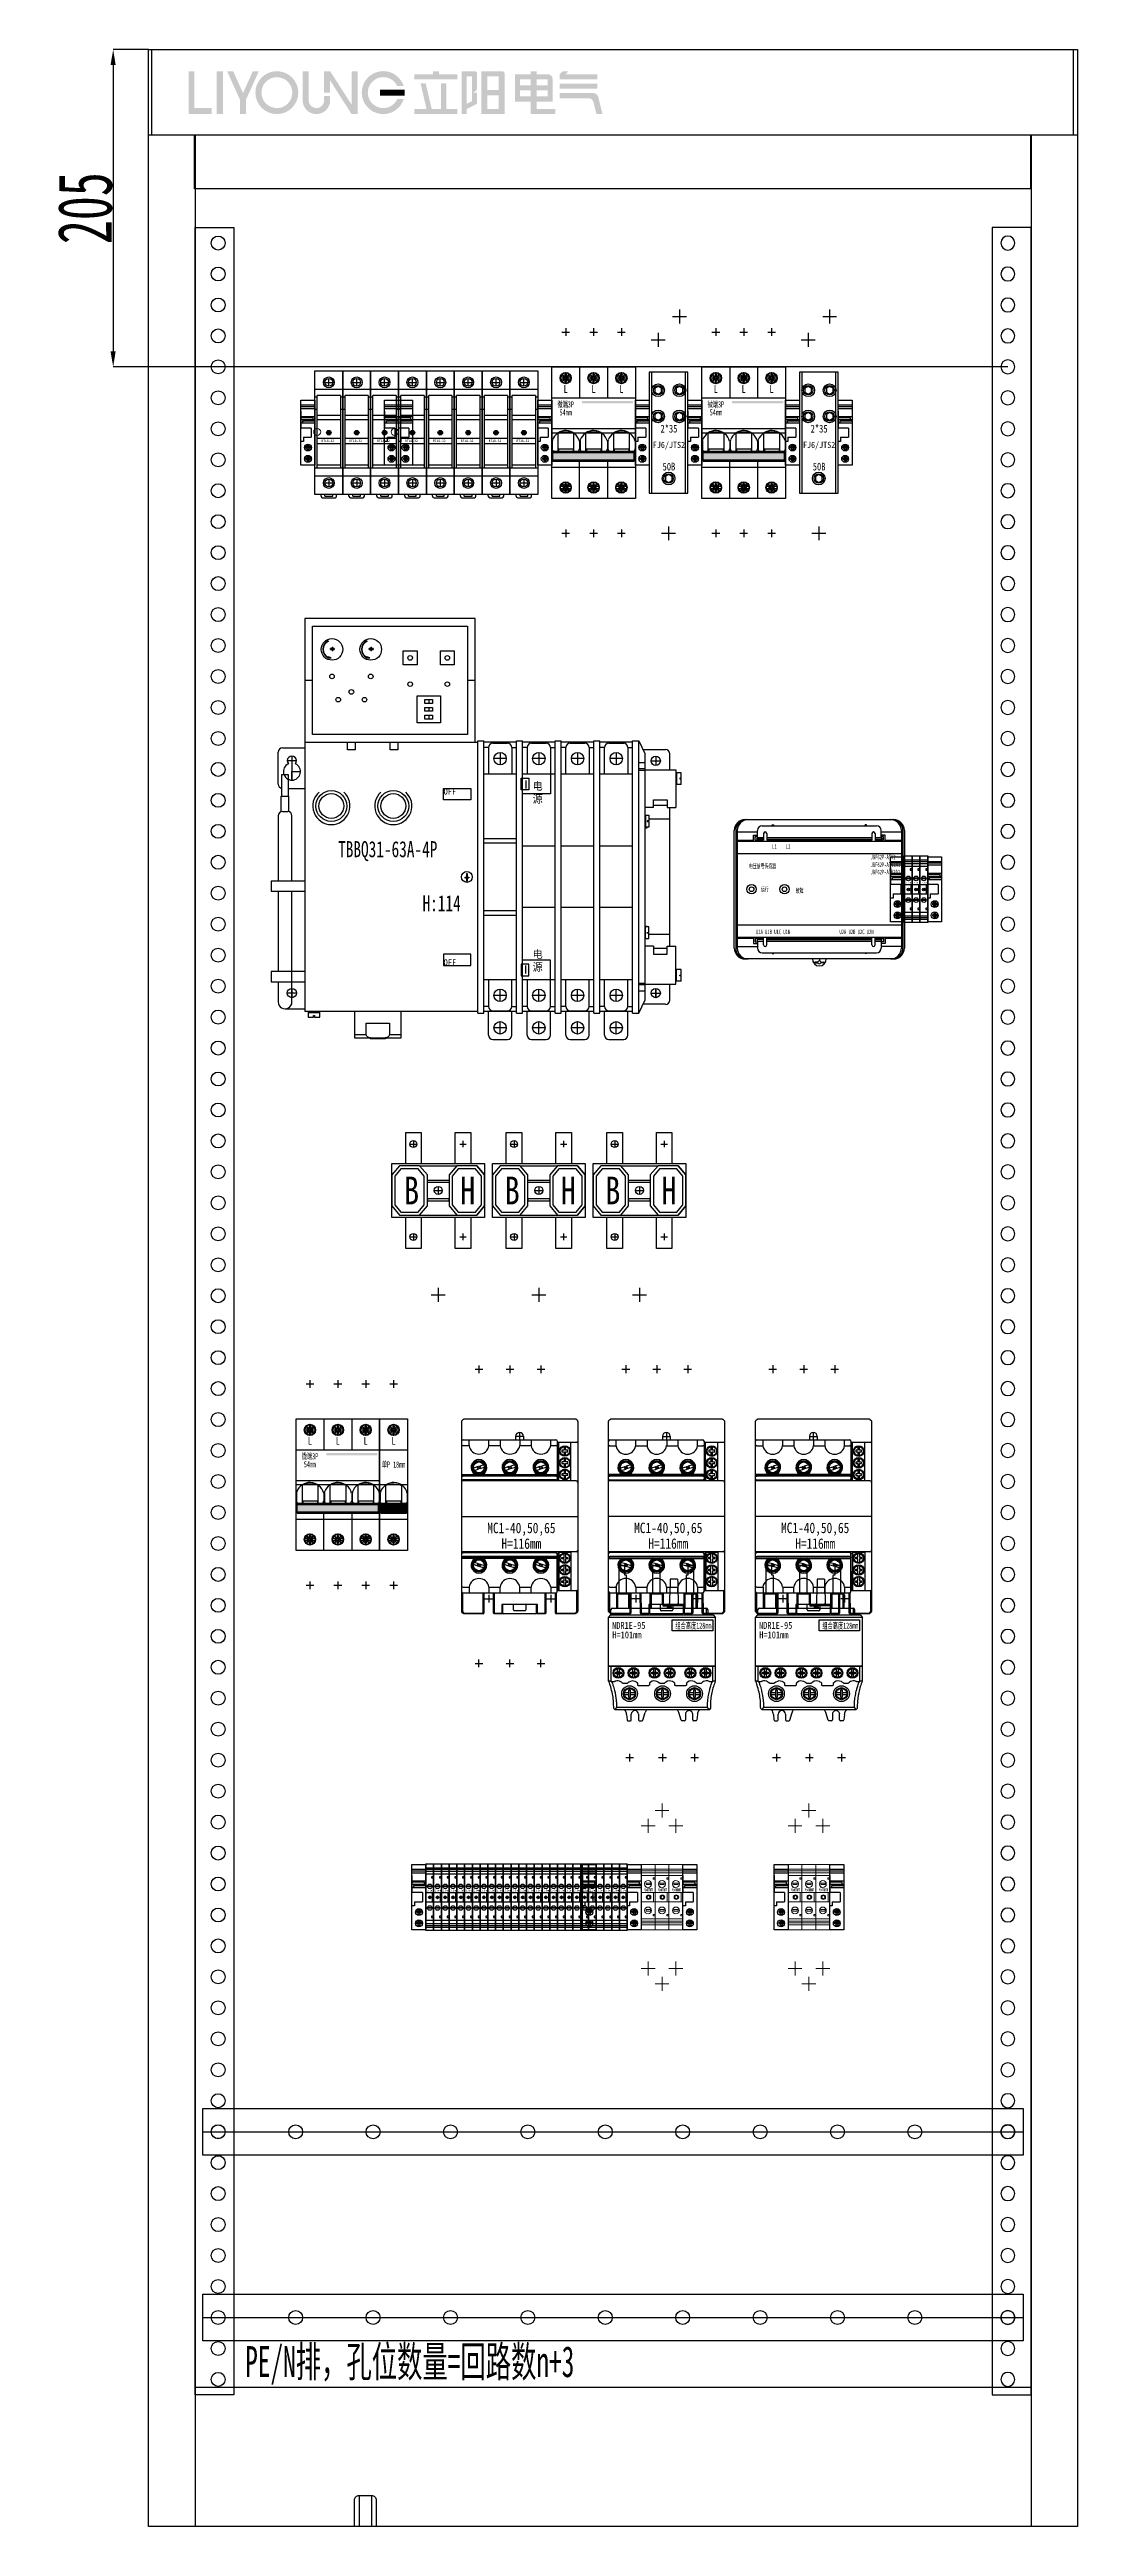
# Model space of a CAD drawing. Extents: x 1702616 to 1703280, y 398475 to 400075.
import ezdxf
from ezdxf.enums import TextEntityAlignment as Align

# ---------------------------------------------------------------- set-up
doc = ezdxf.new("R2010")
doc.units = 0
doc.header["$MEASUREMENT"] = 0
doc.linetypes.add('LYJS-XX', pattern=[0.35, 0.25, -0.1])
for name, color, linetype in [('01', 7, 'Continuous'), ('EL-TEXT', 3, 'Continuous'), ('LY-JS-BJ', 7, 'Continuous'), ('LY-JS-YQJ', 7, 'Continuous'), ('LY-SJ-YQJ', 7, 'Continuous'), ('布置图', 20, 'Continuous')]:
    doc.layers.add(name, color=color, linetype=linetype)
doc.layers.add('LY-二次控制图', color=7, linetype='Continuous', lineweight=18)
doc.styles.add('-宋体', font='', dxfattribs={"width": 0.65})
doc.styles.add('LY-SJ-元器件', font='', dxfattribs={"width": 0.6, "height": 4})
doc.styles.add('宋体', font='', dxfattribs={"width": 0.8, "height": 3.5})
doc.styles.get('-宋体').set_extended_font_data('NSimSun')
doc.styles.get('LY-SJ-元器件').set_extended_font_data('SimSun')
doc.styles.get('宋体').set_extended_font_data('SimSun')
doc.dimstyles.new('JR', dxfattribs={"dimtxt": 35, "dimasz": 10, "dimexe": 0, "dimexo": 0, "dimtad": 1, "dimtoh": 1, "dimdec": 1, "dimdsep": 46, "dimtxsty": '-宋体', "dimcen": 2.5, "dimclrd": 6, "dimclre": 6, "dimclrt": 2, "dimadec": 0, "dimazin": 0, "dimtfac": 1, "dimtdec": 1, "dimtmove": 1, "dimatfit": 3, "dimfxl": 1, "dimarcsym": 0})

# ---------------------------------------------------------------- blocks, each defined once
blk = doc.blocks.new('端子堵头')
at = {"layer": 'LY-JS-YQJ'}
for p, q in [((0, 39), (9, 39)), ((0, 38), (9, 38)), ((0, 36.7), (9, 36.7)), ((0, 35), (0, 24)), ((9, 35), (9, 24)), ((9, 34.6), (9, 33.5)), ((0, 31.5), (9, 31.5)), ((8, 30.6), (0, 30.6)), ((0, 29.5), (9, 29.5)), ((0, 27.3), (9, 27.3)), ((6.7, 24), (0, 24)), ((1.2, 27.3), (1.2, 28.6)), ((1.2, 28.6), (9, 28.6)), ((1.6, 18), (1.6, 15.3)), ((1.6, 18), (6.7, 18)), ((6.7, 24), (6.7, 18)), ((8, 29.5), (8, 30.6)), ((1.6, 15.3), (0, 15.3))]:
    blk.add_line(p, q, dxfattribs=at)
for points in [[(0, 42), (9, 42), (9, 0), (0, 0)], [(3.2, 12.1), (6, 12.1), (6, 11), (3.2, 11)], [(3.2, 4.8), (6, 4.8), (6, 3.7), (3.2, 3.7)], [(5.1, 12.8), (5.1, 10), (4, 10), (4, 12.8)], [(5.1, 5.6), (5.1, 2.8), (4.1, 2.8), (4.1, 5.6)]]:
    blk.add_lwpolyline(points, close=True, dxfattribs=at)
for centre in [(4.5, 11.4), (4.5, 4.1)]:
    blk.add_circle(centre, 2.23, dxfattribs=at)
blk = doc.blocks.new('UK-6')
for p, q in [((0, 39), (9, 39)), ((0, 38), (9, 38)), ((0, 36.7), (9, 36.7)), ((0, 35), (0, 24)), ((9, 33.5), (7.7, 33.5)), ((7.7, 33.5), (7.7, 32.7)), ((7.7, 32.7), (9, 32.7)), ((9, 39), (18, 39)), ((9, 38), (18, 38)), ((9, 36.7), (18, 36.7)), ((9, 35), (9, 24)), ((9, 32.7), (9, 31.6)), ((18, 33.5), (16.7, 33.5)), ((16.7, 33.5), (16.7, 32.7)), ((16.7, 32.7), (18, 32.7)), ((18, 39), (27, 39)), ((18, 38), (27, 38)), ((18, 36.7), (27, 36.7)), ((18, 35), (18, 24)), ((18, 32.7), (18, 31.6)), ((27, 33.5), (25.7, 33.5)), ((25.7, 33.5), (25.7, 32.7)), ((25.7, 32.7), (27, 32.7)), ((27, 32.7), (27, 31.6)), ((7.9, 24), (7.9, 18)), ((16.9, 24), (16.9, 18)), ((25.9, 24), (25.9, 18)), ((0, 5.5), (9, 5.5)), ((0, 4.4), (9, 4.4)), ((0, 3.2), (9, 3.2)), ((9, 9.7), (7.7, 9.7)), ((7.7, 9.7), (7.7, 8.9)), ((7.7, 8.9), (9, 8.9)), ((9, 5.5), (18, 5.5)), ((9, 4.4), (18, 4.4)), ((9, 3.2), (18, 3.2)), ((18, 9.7), (16.7, 9.7)), ((16.7, 9.7), (16.7, 8.9)), ((16.7, 8.9), (18, 8.9)), ((18, 5.5), (27, 5.5)), ((18, 4.4), (27, 4.4)), ((18, 3.2), (27, 3.2)), ((27, 9.7), (25.7, 9.7)), ((25.7, 9.7), (25.7, 8.9)), ((25.7, 8.9), (27, 8.9))]:
    blk.add_line(p, q)
for points in [[(0, 42), (9, 42), (9, 0), (0, 0)], [(0, 35), (9, 35), (9, 7), (0, 7)], [(9, 42), (18, 42), (18, 0), (9, 0)], [(9, 35), (18, 35), (18, 7), (9, 7)], [(18, 42), (27, 42), (27, 0), (18, 0)], [(18, 35), (27, 35), (27, 7), (18, 7)], [(0, 24), (9, 24), (9, 18), (0, 18)], [(3.2, 30.1), (6, 30.1), (6, 29.1), (3.2, 29.1)], [(9, 24), (18, 24), (18, 18), (9, 18)], [(12.2, 30.1), (15, 30.1), (15, 29.1), (12.2, 29.1)], [(18, 24), (27, 24), (27, 18), (18, 18)], [(21.2, 30.1), (24, 30.1), (24, 29.1), (21.2, 29.1)], [(3.2, 13), (6, 13), (6, 11.9), (3.2, 11.9)], [(12.2, 13), (15, 13), (15, 11.9), (12.2, 11.9)], [(21.2, 13), (24, 13), (24, 11.9), (21.2, 11.9)]]:
    blk.add_lwpolyline(points, close=True)
for centre, radius in [((4.5, 29.5), 2.23), ((4.8, 21), 1.5), ((4.8, 21), 1.03), ((13.5, 29.5), 2.23), ((13.8, 21), 1.5), ((13.8, 21), 1.03), ((22.5, 29.5), 2.23), ((22.8, 21), 1.5), ((22.8, 21), 1.03), ((4.5, 12.4), 2.23), ((13.5, 12.4), 2.23), ((22.5, 12.4), 2.23)]:
    blk.add_circle(centre, radius)
at = {"char_height": 2.5, "width": 1.455, "attachment_point": 1}
for insert in [(2, 27.3), (11, 27.3), (20, 27.3)]:
    blk.add_mtext('6mm', dxfattribs=dict(at, insert=insert))
blk = doc.blocks.new('UK-6 3组')
at = {"color": 1}
for p, q in [((13.5, 81.5), (13.5, 72.5)), ((0, 67), (9, 67)), ((4.5, 71.5), (4.5, 62.5)), ((9, 77), (18, 77)), ((18, 67), (27, 67)), ((22.5, 71.5), (22.5, 62.5)), ((0, -25), (9, -25)), ((4.5, -29.5), (4.5, -20.5)), ((13.5, -39.5), (13.5, -30.5)), ((18, -25), (27, -25)), ((22.5, -29.5), (22.5, -20.5)), ((9, -35), (18, -35))]:
    blk.add_line(p, q, dxfattribs=at)
at = {"layer": 'LY-二次控制图', "linetype": 'Continuous'}
blk.add_blockref('UK-6', (0, 0), dxfattribs=at)
blk = doc.blocks.new('RT18保险 正视图')
at = {"layer": 'LY-JS-YQJ'}
blk.add_hatch(color=1, dxfattribs=at).paths.add_polyline_path([(1.5, -40, 1), (-1.5, -40, 1)])
for p, q in [((-9, -80), (-9, 0)), ((-9, 0), (9, 0)), ((9, 0), (9, -80)), ((9, -12), (-9, -12)), ((7.5, -16), (-7.5, -16)), ((-7.5, -63), (-7.5, -16)), ((-2.5, -7.5), (2.5, -7.5)), ((0, -10), (0, -5)), ((7.5, -16), (7.5, -63)), ((-7.5, -17), (-9, -17)), ((-7.5, -25), (-9, -25)), ((7.5, -29), (-7.5, -29)), ((7.5, -31.8), (-7.5, -31.8)), ((9, -17), (7.5, -17)), ((9, -25), (7.5, -25)), ((-7.5, -43.5), (7.5, -43.5)), ((-7.5, -46.9), (7.5, -46.9)), ((9, -63), (-9, -63)), ((7.5, -61), (-7.5, -61)), ((9, -68), (-9, -68)), ((9, -80), (-9, -80)), ((-5, -81), (-5, -80)), ((-2.5, -72.5), (2.5, -72.5)), ((-2.5, -81), (-2.5, -80)), ((0, -70), (0, -75)), ((2.5, -81), (2.5, -80)), ((5, -81), (5, -80)), ((-4, -82), (4, -82)), ((-2.5, -81), (2.5, -81))]:
    blk.add_line(p, q, dxfattribs=at)
for centre, radius in [((0, -7.5), 3.5), ((0, -7.5), 2.5), ((0, -72.5), 3.5), ((0, -72.5), 2.5)]:
    blk.add_circle(centre, radius, dxfattribs=at)
at = {"layer": 'LY-JS-YQJ', "color": 1}
blk.add_circle((0, -40), 1.5, dxfattribs=at)
at = {"layer": 'LY-JS-YQJ'}
for centre, start, end in [((-4, -81), 180, 270), ((4, -81), 270, 0)]:
    blk.add_arc(centre, 1, start, end, dxfattribs=at)
at = {"layer": 'LY-JS-YQJ', "insert": (-4.8, -44.5), "char_height": 1.5, "width": 12.3, "attachment_point": 1}
blk.add_mtext('RT18-32', dxfattribs=at)
blk = doc.blocks.new('RT18-32X-6A')
at = {"layer": 'LY-JS-YQJ'}
blk.add_blockref('RT18保险 正视图', (9, 80), dxfattribs=at)
blk = doc.blocks.new('A$C5c38de5c')
at = {"layer": 'LY-二次控制图', "lineweight": -3}
for name, p in [('RT18-32X-6A', (9, -61)), ('RT18-32X-6A', (27, -61)), ('RT18-32X-6A', (45, -61)), ('RT18-32X-6A', (63, -61)), ('RT18-32X-6A', (81, -61)), ('端子堵头', (0, -42)), ('端子堵头', (99, -42))]:
    blk.add_blockref(name, p, dxfattribs=at)
blk = doc.blocks.new('A$C63FD753C')
at = {"layer": 'LY-JS-YQJ'}
for p, q in [((9, 19), (14, 19)), ((9, 18), (14, 18)), ((9, 16.7), (14, 16.7)), ((14, 19), (19, 19)), ((14, 18), (19, 18)), ((14, 16.7), (19, 16.7)), ((9, 3), (14, 3)), ((14, 13.2), (12.7, 13.2)), ((12.7, 13.2), (12.7, 12.4)), ((12.7, 12.4), (14, 12.4)), ((13.1, 3), (13.1, -3)), ((14, 3), (19, 3)), ((19, 13.2), (17.7, 13.2)), ((17.7, 13.2), (17.7, 12.4)), ((17.7, 12.4), (19, 12.4)), ((18.1, 3), (18.1, -3)), ((9, -3), (14, -3)), ((14, -12.3), (12.7, -12.3)), ((12.7, -12.3), (12.7, -13.1)), ((12.7, -13.1), (14, -13.1)), ((14, -3), (19, -3)), ((19, -12.3), (17.7, -12.3)), ((17.7, -12.3), (17.7, -13.1)), ((17.7, -13.1), (19, -13.1)), ((9, -17.1), (14, -17.1)), ((9, -18.2), (14, -18.2)), ((9, -19.4), (14, -19.4)), ((14, -17.1), (19, -17.1)), ((14, -18.2), (19, -18.2)), ((14, -19.4), (19, -19.4))]:
    blk.add_line(p, q, dxfattribs=at)
at = {"layer": 'LY-JS-YQJ', "color": 30, "true_color": 0xf8991e}
for p, q in [((19, 19), (24, 19)), ((19, 18), (24, 18)), ((19, 16.7), (24, 16.7)), ((19, 12.4), (19, 11.3)), ((19, 3), (24, 3)), ((24, 13.2), (22.7, 13.2)), ((22.7, 13.2), (22.7, 12.4)), ((22.7, 12.4), (24, 12.4)), ((23.1, 3), (23.1, -3)), ((24, 12.4), (24, 11.3)), ((19, -3), (24, -3)), ((24, -12.3), (22.7, -12.3)), ((22.7, -12.3), (22.7, -13.1)), ((22.7, -13.1), (24, -13.1)), ((19, -17.1), (24, -17.1)), ((19, -18.2), (24, -18.2)), ((19, -19.4), (24, -19.4))]:
    blk.add_line(p, q, dxfattribs=at)
at = {"layer": 'LY-JS-YQJ'}
for points in [[(9, 21.5), (14, 21.5), (14, -21.5), (9, -21.5)], [(14, 21.5), (19, 21.5), (19, -21.5), (14, -21.5)], [(9, 15), (14, 15), (14, -15), (9, -15)], [(10.5, 7.3), (12.5, 7.3), (12.5, 6.8), (10.5, 6.8)], [(14, 15), (19, 15), (19, -15), (14, -15)], [(15.5, 7.3), (17.5, 7.3), (17.5, 6.8), (15.5, 6.8)], [(10.5, -6.7), (12.5, -6.7), (12.5, -7.2), (10.5, -7.2)], [(15.5, -6.7), (17.5, -6.7), (17.5, -7.2), (15.5, -7.2)]]:
    blk.add_lwpolyline(points, close=True, dxfattribs=at)
at = {"layer": 'LY-JS-YQJ', "color": 30, "true_color": 0xf8991e}
for points in [[(19, 21.5), (24, 21.5), (24, -21.5), (19, -21.5)], [(19, 15), (24, 15), (24, -15), (19, -15)], [(20.5, 7.3), (22.5, 7.3), (22.5, 6.8), (20.5, 6.8)], [(20.5, -6.7), (22.5, -6.7), (22.5, -7.2), (20.5, -7.2)]]:
    blk.add_lwpolyline(points, close=True, dxfattribs=at)
at = {"layer": 'LY-JS-YQJ'}
for centre, radius in [((11.5, 7), 1.5), ((11.5, -0.1), 0.879), ((11.5, -0.1), 0.879), ((11.5, -0.1), 0.59), ((16.5, 7), 1.5), ((16.5, -0.1), 0.879), ((16.5, -0.1), 0.879), ((16.5, -0.1), 0.59), ((11.5, -7), 1.5), ((16.5, -7), 1.5)]:
    blk.add_circle(centre, radius, dxfattribs=at)
at = {"layer": 'LY-JS-YQJ', "color": 30, "true_color": 0xf8991e}
for centre, radius in [((21.5, 7), 1.5), ((21.5, -0.1), 0.879), ((21.5, -0.1), 0.879), ((21.5, -0.1), 0.59), ((21.5, -7), 1.5)]:
    blk.add_circle(centre, radius, dxfattribs=at)
at = {"layer": 'LY-JS-YQJ', "lineweight": -3}
for p in [(0, -21), (24, -21)]:
    blk.add_blockref('端子堵头', p, dxfattribs=at)
at = {"layer": 'LY-JS-YQJ', "char_height": 1, "width": 2.569, "attachment_point": 1}
for insert in [(9.9, 4.8), (14.9, 4.8)]:
    blk.add_mtext('2.5mm', dxfattribs=dict(at, insert=insert))
at = {"layer": 'LY-JS-YQJ', "color": 30, "true_color": 0xf8991e, "insert": (19.9, 4.8), "char_height": 1, "width": 2.569, "attachment_point": 1}
blk.add_mtext('2.5mm', dxfattribs=at)
blk = doc.blocks.new('A$C90d01b57')
at = {"layer": 'LY-二次控制图', "lineweight": -3}
for name, p in [('RT18-32X-6A', (-54, -80)), ('RT18-32X-6A', (-36, -80)), ('RT18-32X-6A', (-18, -80)), ('端子堵头', (-63, -61)), ('端子堵头', (0, -61))]:
    blk.add_blockref(name, p, dxfattribs=at)
blk = doc.blocks.new('A$C2BB77F8B')
at = {"color": 6}
for centre in [(10.5, 0.5), (60.5, 0.5)]:
    blk.add_circle(centre, 2.25, dxfattribs=at)
at = {"color": 0}
blk.add_blockref('A$C90d01b57', (63, 40), dxfattribs=at)
blk = doc.blocks.new('端子50B-2x35 1只')
at = {"color": 1}
for p, q in [((15, 114), (24, 114)), ((19.5, 118.5), (19.5, 109.5)), ((1.2, 99), (10.2, 99)), ((5.7, 103.5), (5.7, 94.5)), ((8, -26), (17, -26)), ((12.5, -21.5), (12.5, -30.5))]:
    blk.add_line(p, q, dxfattribs=at)
for p, q in [((25, 78), (0, 78)), ((0, 78), (0, 0)), ((1.5, 78), (1.5, 0)), ((23.5, 0), (23.5, 78)), ((25, 0), (25, 78)), ((0, 0), (25, 0))]:
    blk.add_line(p, q)
for points in [[(5.7, 63.9), (7.8, 65.2), (7.8, 67.7), (5.7, 68.9), (3.5, 67.7), (3.5, 65.2)], [(19.5, 63.9), (21.7, 65.2), (21.7, 67.7), (19.5, 68.9), (17.4, 67.7), (17.4, 65.2)], [(5.7, 47), (7.8, 48.3), (7.8, 50.8), (5.7, 52), (3.5, 50.8), (3.5, 48.3)], [(19.5, 47), (21.7, 48.3), (21.7, 50.8), (19.5, 52), (17.4, 50.8), (17.4, 48.3)], [(12.5, 6.9), (14.7, 8.2), (14.7, 10.7), (12.5, 11.9), (10.4, 10.7), (10.4, 8.2)]]:
    blk.add_lwpolyline(points, close=True)
for centre, radius in [((5.7, 66.4), 4.11), ((5.7, 66.4), 3.02), ((19.5, 66.4), 4.11), ((19.5, 66.4), 3.02), ((5.7, 49.5), 4.11), ((5.7, 49.5), 3.02), ((19.5, 49.5), 4.11), ((19.5, 49.5), 3.02), ((12.5, 9.4), 4.11), ((12.5, 9.4), 3.02)]:
    blk.add_circle(centre, radius)
for p in [(-9, 18), (25, 18)]:
    blk.add_blockref('端子堵头', p)
at = {"layer": 'EL-TEXT', "color": 0, "linetype": 'ByBlock', "lineweight": -3, "style": '-宋体', "width": 0.8}
for s, height, p in [('FJ6/JTS2', 4, (12.7, 31.1)), ('2*35', 5, (12.7, 41.6)), ('50B', 5, (12.7, 17.1))]:
    blk.add_text(s, height=height, dxfattribs=at).set_placement(p, align=Align.MIDDLE_CENTER)
blk = doc.blocks.new('微端3P-54mm-2022.1')
h = blk.add_hatch(color=3)
h.dxf.hatch_style = 1
h.paths.add_polyline_path([(52.5, 19), (52.5, 20.5), (19.5, 20.5), (19.5, 19)])
h = blk.add_hatch(color=0)
h.dxf.hatch_style = 1
h.paths.add_polyline_path([(53.3, -17.5), (53.3, -13), (0.7, -13), (0.7, -17.5)])
at = {"color": 1}
for p, q in [((6.5, 65), (11.5, 65)), ((9, 67.5), (9, 62.5)), ((24.5, 65), (29.5, 65)), ((27, 67.5), (27, 62.5)), ((42.5, 65), (47.5, 65)), ((45, 67.5), (45, 62.5)), ((0, 0), (54, 0)), ((9, -62.5), (9, -67.5)), ((27, -62.5), (27, -67.5)), ((45, -62.5), (45, -67.5)), ((6.5, -65), (11.5, -65)), ((24.5, -65), (29.5, -65)), ((42.5, -65), (47.5, -65))]:
    blk.add_line(p, q, dxfattribs=at)
at = {"color": 0}
for p, q in [((0, -42.5), (0, 42.5)), ((0, 42.5), (54, 42.5)), ((18, 42.5), (18, 22.5)), ((36, 42.5), (36, 22.5)), ((54, 42.5), (54, -42.5)), ((0, 22.5), (54, 22.5)), ((54, 2.5), (0, 2.5)), ((54, -22.5), (0, -22.5)), ((18, -42.5), (18, -17.5)), ((36, -17.5), (36, -42.5)), ((54, -42.5), (0, -42.5))]:
    blk.add_line(p, q, dxfattribs=at)
at = {"color": 0, "linetype": 'Continuous', "lineweight": 25}
for p, q in [((7.9, 35.9), (5.6, 35.9)), ((5.6, 34.7), (7.9, 34.7)), ((6.7, 37.8), (6.5, 37.6)), ((6.5, 37.6), (6.6, 37.5)), ((6.6, 33.1), (6.5, 33)), ((6.5, 33), (6.7, 32.8)), ((6.6, 37.5), (8.1, 35.9)), ((8.1, 34.7), (6.6, 33.1)), ((6.8, 37.7), (6.7, 37.8)), ((6.7, 32.8), (6.8, 32.9)), ((8.4, 36.1), (6.8, 37.7)), ((6.8, 32.9), (8.4, 34.5)), ((7.3, 35.9), (7.3, 34.7)), ((7.3, 35.9), (8, 35.5)), ((7.3, 34.7), (8, 35.2)), ((8, 35.5), (8, 35.2)), ((8.2, 35.5), (8, 35.5)), ((8, 35.2), (8.2, 35.2)), ((8.5, 37.7), (8.5, 36.5)), ((8.5, 37.7), (8.9, 36.3)), ((9.5, 37.7), (8.5, 37.7)), ((8.5, 36.5), (8.9, 36)), ((8.5, 34.2), (8.9, 34.7)), ((8.5, 33), (8.9, 34.3)), ((8.5, 34.2), (8.5, 33)), ((8.5, 33), (9.5, 33)), ((9.1, 36.3), (8.9, 36.3)), ((8.9, 36.3), (8.9, 36)), ((8.9, 34.7), (8.9, 34.3)), ((8.9, 34.3), (9.1, 34.3)), ((9, 31.8), (9, 32.1)), ((9.5, 37.7), (9.1, 36.3)), ((9.5, 36.5), (9.1, 36)), ((9.1, 36), (9.1, 36.3)), ((9.5, 34.2), (9.1, 34.7)), ((9.1, 34.3), (9.1, 34.7)), ((9.1, 34.3), (9.5, 33)), ((9.5, 36.5), (9.5, 37.7)), ((9.5, 33), (9.5, 34.2)), ((11.2, 37.7), (9.6, 36.1)), ((9.6, 34.5), (11.2, 32.9)), ((10, 35.5), (9.7, 35.5)), ((9.7, 35.2), (10, 35.2)), ((9.9, 35.9), (11.4, 37.5)), ((11.4, 33.1), (9.9, 34.7)), ((10.7, 35.9), (10, 35.5)), ((10, 35.2), (10, 35.5)), ((10.7, 34.7), (10, 35.2)), ((12.4, 35.9), (10.1, 35.9)), ((10.1, 34.7), (12.4, 34.7)), ((10.7, 34.7), (10.7, 35.9)), ((11.3, 37.8), (11.2, 37.7)), ((11.2, 32.9), (11.3, 32.8)), ((11.5, 37.6), (11.3, 37.8)), ((11.3, 32.8), (11.5, 33)), ((11.4, 37.5), (11.5, 37.6)), ((11.5, 33), (11.4, 33.1)), ((25.9, 35.9), (23.6, 35.9)), ((23.6, 34.7), (25.9, 34.7)), ((24.7, 37.8), (24.5, 37.6)), ((24.5, 37.6), (24.6, 37.5)), ((24.6, 33.1), (24.5, 33)), ((24.5, 33), (24.7, 32.8)), ((24.6, 37.5), (26.1, 35.9)), ((26.1, 34.7), (24.6, 33.1)), ((24.8, 37.7), (24.7, 37.8)), ((24.7, 32.8), (24.8, 32.9)), ((26.4, 36.1), (24.8, 37.7)), ((24.8, 32.9), (26.4, 34.5)), ((25.3, 35.9), (25.3, 34.7)), ((25.3, 35.9), (26, 35.5)), ((25.3, 34.7), (26, 35.2)), ((26, 35.5), (26, 35.2)), ((26.2, 35.5), (26, 35.5)), ((26, 35.2), (26.2, 35.2)), ((27.5, 37.7), (26.5, 37.7)), ((26.5, 37.7), (26.5, 36.5)), ((26.5, 37.7), (26.9, 36.3)), ((26.5, 36.5), (26.9, 36)), ((26.5, 34.2), (26.9, 34.7)), ((26.5, 33), (26.9, 34.3)), ((26.5, 34.2), (26.5, 33)), ((26.5, 33), (27.5, 33)), ((26.9, 36.3), (26.9, 36)), ((27.1, 36.3), (26.9, 36.3)), ((26.9, 34.7), (26.9, 34.3)), ((26.9, 34.3), (27.1, 34.3)), ((27, 31.8), (27, 32.1)), ((27.5, 37.7), (27.1, 36.3)), ((27.5, 36.5), (27.1, 36)), ((27.1, 36), (27.1, 36.3)), ((27.1, 34.3), (27.1, 34.7)), ((27.5, 34.2), (27.1, 34.7)), ((27.1, 34.3), (27.5, 33)), ((27.5, 36.5), (27.5, 37.7)), ((27.5, 33), (27.5, 34.2)), ((29.2, 37.7), (27.6, 36.1)), ((27.6, 34.5), (29.2, 32.9)), ((28, 35.5), (27.7, 35.5)), ((27.7, 35.2), (28, 35.2)), ((27.9, 35.9), (29.4, 37.5)), ((29.4, 33.1), (27.9, 34.7)), ((28.7, 35.9), (28, 35.5)), ((28, 35.2), (28, 35.5)), ((28.7, 34.7), (28, 35.2)), ((30.4, 35.9), (28.1, 35.9)), ((28.1, 34.7), (30.4, 34.7)), ((28.7, 34.7), (28.7, 35.9)), ((29.3, 37.8), (29.2, 37.7)), ((29.2, 32.9), (29.3, 32.8)), ((29.5, 37.6), (29.3, 37.8)), ((29.3, 32.8), (29.5, 33)), ((29.4, 37.5), (29.5, 37.6)), ((29.5, 33), (29.4, 33.1)), ((43.9, 35.9), (41.6, 35.9)), ((41.6, 34.7), (43.9, 34.7)), ((42.7, 37.8), (42.5, 37.6)), ((42.5, 37.6), (42.6, 37.5)), ((42.6, 33.1), (42.5, 33)), ((42.5, 33), (42.7, 32.8)), ((42.6, 37.5), (44.1, 35.9)), ((44.1, 34.7), (42.6, 33.1)), ((42.8, 37.7), (42.7, 37.8)), ((42.7, 32.8), (42.8, 32.9)), ((44.4, 36.1), (42.8, 37.7)), ((42.8, 32.9), (44.4, 34.5)), ((43.3, 35.9), (43.3, 34.7)), ((43.3, 35.9), (44, 35.5)), ((43.3, 34.7), (44, 35.2)), ((44, 35.5), (44, 35.2)), ((44.2, 35.5), (44, 35.5)), ((44, 35.2), (44.2, 35.2)), ((44.5, 37.7), (44.9, 36.3)), ((45.5, 37.7), (44.5, 37.7)), ((44.5, 37.7), (44.5, 36.5)), ((44.5, 36.5), (44.9, 36)), ((44.5, 34.2), (44.9, 34.7)), ((44.5, 33), (44.9, 34.3)), ((44.5, 34.2), (44.5, 33)), ((44.5, 33), (45.5, 33)), ((44.9, 36.3), (44.9, 36)), ((45.1, 36.3), (44.9, 36.3)), ((44.9, 34.7), (44.9, 34.3)), ((44.9, 34.3), (45.1, 34.3)), ((45, 31.8), (45, 32.1)), ((45.5, 37.7), (45.1, 36.3)), ((45.5, 36.5), (45.1, 36)), ((45.1, 36), (45.1, 36.3)), ((45.1, 34.3), (45.1, 34.7)), ((45.5, 34.2), (45.1, 34.7)), ((45.1, 34.3), (45.5, 33)), ((45.5, 36.5), (45.5, 37.7)), ((45.5, 33), (45.5, 34.2)), ((47.2, 37.7), (45.6, 36.1)), ((45.6, 34.5), (47.2, 32.9)), ((46, 35.5), (45.7, 35.5)), ((45.7, 35.2), (46, 35.2)), ((45.9, 35.9), (47.4, 37.5)), ((47.4, 33.1), (45.9, 34.7)), ((46.7, 35.9), (46, 35.5)), ((46, 35.2), (46, 35.5)), ((46.7, 34.7), (46, 35.2)), ((48.4, 35.9), (46.1, 35.9)), ((46.1, 34.7), (48.4, 34.7)), ((46.7, 34.7), (46.7, 35.9)), ((47.3, 37.8), (47.2, 37.7)), ((47.2, 32.9), (47.3, 32.8)), ((47.5, 37.6), (47.3, 37.8)), ((47.3, 32.8), (47.5, 33)), ((47.4, 37.5), (47.5, 37.6)), ((47.5, 33), (47.4, 33.1)), ((0.3, -5.5), (0.3, -10.5)), ((53.3, -12.2), (0.7, -12.2)), ((0.7, -18.4), (0.7, -12.2)), ((53.3, -12.4), (0.7, -12.4)), ((53.3, -13), (0.7, -13)), ((4.1, -12.2), (4.1, -0.4)), ((4.4, -10.4), (4.4, -12.2)), ((4.4, -10.4), (13.8, -10.4)), ((13.8, -10.4), (13.8, -12.2)), ((14.1, -0.4), (14.1, -12.2)), ((18, -5.5), (18, -10.5)), ((18.3, -5.5), (18.3, -10.5)), ((22.1, -12.2), (22.1, -0.4)), ((22.4, -10.4), (22.4, -12.2)), ((22.4, -10.4), (31.8, -10.4)), ((31.8, -10.4), (31.8, -12.2)), ((32.1, -0.4), (32.1, -12.2)), ((36, -5.5), (36, -10.5)), ((36.3, -5.5), (36.3, -10.5)), ((40.1, -12.2), (40.1, -0.4)), ((40.4, -10.4), (40.4, -12.2)), ((40.4, -10.4), (49.8, -10.4)), ((49.8, -10.4), (49.8, -12.2)), ((50.1, -0.4), (50.1, -12.2)), ((53.3, -18.4), (53.3, -12.2)), ((54, -5.5), (54, -10.5)), ((0.7, -17.5), (53.3, -17.5)), ((0.7, -18.1), (53.3, -18.1)), ((0.7, -18.4), (53.3, -18.4)), ((7.9, -34.8), (5.6, -34.8)), ((5.6, -36), (7.9, -36)), ((6.7, -32.9), (6.5, -33.1)), ((6.5, -33.1), (6.6, -33.2)), ((6.6, -37.6), (6.5, -37.7)), ((6.5, -37.7), (6.7, -37.9)), ((6.6, -33.2), (8.1, -34.8)), ((8.1, -36), (6.6, -37.6)), ((6.8, -33), (6.7, -32.9)), ((6.7, -37.9), (6.8, -37.8)), ((8.4, -34.6), (6.8, -33)), ((6.8, -37.8), (8.4, -36.2)), ((7.3, -34.8), (7.3, -36)), ((7.3, -34.8), (8, -35.2)), ((7.3, -36), (8, -35.5)), ((8, -35.2), (8, -35.5)), ((8.2, -35.2), (8, -35.2)), ((8, -35.5), (8.2, -35.5)), ((8.5, -33), (8.9, -34.4)), ((9.5, -33), (8.5, -33)), ((8.5, -33), (8.5, -34.2)), ((8.5, -34.2), (8.9, -34.7)), ((8.5, -36.6), (8.9, -36.1)), ((8.5, -37.7), (8.9, -36.4)), ((8.5, -36.6), (8.5, -37.7)), ((8.5, -37.7), (9.5, -37.7)), ((9.1, -34.4), (8.9, -34.4)), ((8.9, -34.4), (8.9, -34.7)), ((8.9, -36.1), (8.9, -36.4)), ((8.9, -36.4), (9.1, -36.4)), ((9, -38.9), (9, -38.6)), ((9.5, -33), (9.1, -34.4)), ((9.5, -34.2), (9.1, -34.7)), ((9.1, -34.7), (9.1, -34.4)), ((9.5, -36.6), (9.1, -36)), ((9.1, -36.4), (9.1, -36)), ((9.1, -36.4), (9.5, -37.7)), ((9.5, -34.2), (9.5, -33)), ((9.5, -37.7), (9.5, -36.6)), ((11.2, -33), (9.6, -34.6)), ((9.6, -36.2), (11.2, -37.8)), ((10, -35.2), (9.7, -35.2)), ((9.7, -35.5), (10, -35.5)), ((9.9, -34.8), (11.4, -33.2)), ((11.4, -37.6), (9.9, -36)), ((10.7, -34.8), (10, -35.2)), ((10, -35.5), (10, -35.2)), ((10.7, -36), (10, -35.5)), ((12.4, -34.8), (10.1, -34.8)), ((10.1, -36), (12.4, -36)), ((10.7, -36), (10.7, -34.8)), ((11.3, -32.9), (11.2, -33)), ((11.2, -37.8), (11.3, -37.9)), ((11.5, -33.1), (11.3, -32.9)), ((11.3, -37.9), (11.5, -37.7)), ((11.4, -33.2), (11.5, -33.1)), ((11.5, -37.7), (11.4, -37.6)), ((25.9, -34.8), (23.6, -34.8)), ((23.6, -36), (25.9, -36)), ((24.7, -32.9), (24.5, -33.1)), ((24.5, -33.1), (24.6, -33.2)), ((24.6, -37.6), (24.5, -37.7)), ((24.5, -37.7), (24.7, -37.9)), ((24.6, -33.2), (26.1, -34.8)), ((26.1, -36), (24.6, -37.6)), ((24.8, -33), (24.7, -32.9)), ((24.7, -37.9), (24.8, -37.8)), ((26.4, -34.6), (24.8, -33)), ((24.8, -37.8), (26.4, -36.2)), ((25.3, -34.8), (25.3, -36)), ((25.3, -34.8), (26, -35.2)), ((25.3, -36), (26, -35.5)), ((26, -35.2), (26, -35.5)), ((26.2, -35.2), (26, -35.2)), ((26, -35.5), (26.2, -35.5)), ((26.5, -33), (26.5, -34.2)), ((27.5, -33), (26.5, -33)), ((26.5, -33), (26.9, -34.4)), ((26.5, -34.2), (26.9, -34.7)), ((26.5, -36.6), (26.9, -36.1)), ((26.5, -37.7), (26.9, -36.4)), ((26.5, -36.6), (26.5, -37.7)), ((26.5, -37.7), (27.5, -37.7)), ((27.1, -34.4), (26.9, -34.4)), ((26.9, -34.4), (26.9, -34.7)), ((26.9, -36.1), (26.9, -36.4)), ((26.9, -36.4), (27.1, -36.4)), ((27, -38.9), (27, -38.6)), ((27.5, -33), (27.1, -34.4)), ((27.5, -34.2), (27.1, -34.7)), ((27.1, -34.7), (27.1, -34.4)), ((27.1, -36.4), (27.1, -36)), ((27.5, -36.6), (27.1, -36)), ((27.1, -36.4), (27.5, -37.7)), ((27.5, -34.2), (27.5, -33)), ((27.5, -37.7), (27.5, -36.6)), ((29.2, -33), (27.6, -34.6)), ((27.6, -36.2), (29.2, -37.8)), ((28, -35.2), (27.7, -35.2)), ((27.7, -35.5), (28, -35.5)), ((27.9, -34.8), (29.4, -33.2)), ((29.4, -37.6), (27.9, -36)), ((28.7, -34.8), (28, -35.2)), ((28, -35.5), (28, -35.2)), ((28.7, -36), (28, -35.5)), ((30.4, -34.8), (28.1, -34.8)), ((28.1, -36), (30.4, -36)), ((28.7, -36), (28.7, -34.8)), ((29.3, -32.9), (29.2, -33)), ((29.2, -37.8), (29.3, -37.9)), ((29.5, -33.1), (29.3, -32.9)), ((29.3, -37.9), (29.5, -37.7)), ((29.4, -33.2), (29.5, -33.1)), ((29.5, -37.7), (29.4, -37.6)), ((43.9, -34.8), (41.6, -34.8)), ((41.6, -36), (43.9, -36)), ((42.7, -32.9), (42.5, -33.1)), ((42.5, -33.1), (42.6, -33.2)), ((42.6, -37.6), (42.5, -37.7)), ((42.5, -37.7), (42.7, -37.9)), ((42.6, -33.2), (44.1, -34.8)), ((44.1, -36), (42.6, -37.6)), ((42.8, -33), (42.7, -32.9)), ((42.7, -37.9), (42.8, -37.8)), ((44.4, -34.6), (42.8, -33)), ((42.8, -37.8), (44.4, -36.2)), ((43.3, -34.8), (44, -35.2)), ((43.3, -34.8), (43.3, -36)), ((43.3, -36), (44, -35.5)), ((44, -35.2), (44, -35.5)), ((44.2, -35.2), (44, -35.2)), ((44, -35.5), (44.2, -35.5)), ((44.5, -33), (44.9, -34.4)), ((45.5, -33), (44.5, -33)), ((44.5, -33), (44.5, -34.2)), ((44.5, -34.2), (44.9, -34.7)), ((44.5, -36.6), (44.9, -36.1)), ((44.5, -37.7), (44.9, -36.4)), ((44.5, -36.6), (44.5, -37.7)), ((44.5, -37.7), (45.5, -37.7)), ((44.9, -34.4), (44.9, -34.7)), ((45.1, -34.4), (44.9, -34.4)), ((44.9, -36.1), (44.9, -36.4)), ((44.9, -36.4), (45.1, -36.4)), ((45, -38.9), (45, -38.6)), ((45.5, -33), (45.1, -34.4)), ((45.5, -34.2), (45.1, -34.7)), ((45.1, -34.7), (45.1, -34.4)), ((45.1, -36.4), (45.1, -36)), ((45.5, -36.6), (45.1, -36)), ((45.1, -36.4), (45.5, -37.7)), ((45.5, -34.2), (45.5, -33)), ((45.5, -37.7), (45.5, -36.6)), ((47.2, -33), (45.6, -34.6)), ((45.6, -36.2), (47.2, -37.8)), ((46, -35.2), (45.7, -35.2)), ((45.7, -35.5), (46, -35.5)), ((45.9, -34.8), (47.4, -33.2)), ((47.4, -37.6), (45.9, -36)), ((46.7, -34.8), (46, -35.2)), ((46, -35.5), (46, -35.2)), ((46.7, -36), (46, -35.5)), ((48.4, -34.8), (46.1, -34.8)), ((46.1, -36), (48.4, -36)), ((46.7, -36), (46.7, -34.8)), ((47.3, -32.9), (47.2, -33)), ((47.2, -37.8), (47.3, -37.9)), ((47.5, -33.1), (47.3, -32.9)), ((47.3, -37.9), (47.5, -37.7)), ((47.4, -33.2), (47.5, -33.1)), ((47.5, -37.7), (47.4, -37.6))]:
    blk.add_line(p, q, dxfattribs=at)
at = {"color": 0}
for centre, radius in [((9, 35.3), 3.64), ((9, 35.3), 3.39), ((27, 35.3), 3.64), ((27, 35.3), 3.39), ((45, 35.3), 3.64), ((45, 35.3), 3.39), ((9, -35.4), 3.64), ((27, -35.4), 3.64), ((45, -35.4), 3.64), ((9, -35.4), 3.39), ((27, -35.4), 3.39), ((45, -35.4), 3.39)]:
    blk.add_circle(centre, radius, dxfattribs=at)
at = {"color": 0, "linetype": 'Continuous', "lineweight": 25}
for centre in [(9, 35.3), (27, 35.3), (45, 35.3), (9, -35.4), (27, -35.4), (45, -35.4)]:
    blk.add_circle(centre, 3.5, dxfattribs=at)
for centre, radius, start, end in [((9, 35.3), 3.25, 137.6454, 169.3613), ((9, 35.3), 3.25, 190.6387, 222.3546), ((9, 35.3), 3.25, 47.6454, 132.3546), ((9, 35.3), 3.25, 227.6454, 312.3546), ((7.9, 36.5), 0.552, 270, 360), ((7.9, 34.2), 0.552, 0, 90), ((8.2, 36.7), 1.27, 275.7409, 278.1372), ((8.1, 37.8), 2.31, 274.6869, 276.011), ((8.1, 32.9), 2.31, 83.234, 85.2255), ((8.2, 34.3), 0.834, 77.8753, 83.3489), ((8.3, 36), 0.494, 282.0203, 298.836), ((8.2, 36.2), 0.747, 278.1332, 282.1859), ((8.3, 34.6), 0.5, 58.0737, 77.8061), ((8.2, 36.1), 0.641, 299.0084, 316.9423), ((8.2, 34.5), 0.636, 37.8376, 58.3835), ((8.3, 36), 0.506, 316.5183, 337.4465), ((8.3, 34.6), 0.49, 22.029, 37.4855), ((6.6, 36.6), 2.31, 342.9388, 344.9228), ((8, 36.1), 0.834, 337.6013, 343.0532), ((8.1, 34.5), 0.747, 18.1694, 22.2379), ((7.6, 34.4), 1.27, 15.7681, 18.1735), ((6.6, 34.1), 2.31, 14.7102, 16.0393), ((11.4, 36.6), 2.31, 195.0773, 196.4013), ((11.4, 34.1), 2.31, 162.9388, 164.9228), ((9.9, 36.1), 0.747, 198.5233, 202.5755), ((10.4, 36.3), 1.27, 196.1312, 198.5273), ((9.7, 36), 0.49, 202.3673, 217.7617), ((9.7, 34.6), 0.506, 136.5183, 157.4465), ((10, 34.5), 0.834, 157.6013, 163.0532), ((9.8, 36.1), 0.636, 218.1132, 238.5766), ((9.8, 34.5), 0.641, 119.0082, 136.9423), ((9.7, 36), 0.5, 238.269, 257.922), ((10.1, 36.5), 0.552, 180, 270), ((9.7, 34.7), 0.494, 102.021, 118.8359), ((10.1, 34.2), 0.552, 90, 180), ((9.8, 36.3), 0.834, 257.9903, 263.442), ((9.8, 33.9), 1.27, 95.7421, 98.1383), ((9.7, 34.4), 0.747, 98.1342, 102.1867), ((9.9, 37.8), 2.31, 263.3277, 265.3115), ((9.9, 32.9), 2.31, 94.6881, 96.0122), ((9, 35.3), 3.25, 10.6387, 42.3546), ((9, 35.3), 3.25, 317.6454, 349.3613), ((27, 35.3), 3.25, 137.6454, 169.3613), ((27, 35.3), 3.25, 190.6387, 222.3546), ((27, 35.3), 3.25, 47.6454, 132.3546), ((27, 35.3), 3.25, 227.6454, 312.3546), ((25.9, 36.5), 0.552, 270, 360), ((25.9, 34.2), 0.552, 0, 90), ((26.2, 36.7), 1.27, 275.7409, 278.1372), ((26.1, 37.8), 2.31, 274.6869, 276.011), ((26.1, 32.9), 2.31, 83.234, 85.2255), ((26.2, 34.3), 0.834, 77.8753, 83.3489), ((26.3, 36), 0.494, 282.0203, 298.836), ((26.2, 36.2), 0.747, 278.1332, 282.1859), ((26.3, 34.6), 0.5, 58.0737, 77.8061), ((26.2, 36.1), 0.641, 299.0084, 316.9423), ((26.2, 34.5), 0.636, 37.8376, 58.3835), ((26.3, 36), 0.506, 316.5183, 337.4465), ((26.3, 34.6), 0.49, 22.029, 37.4855), ((24.6, 36.6), 2.31, 342.9388, 344.9228), ((26, 36.1), 0.834, 337.6013, 343.0532), ((26.1, 34.5), 0.747, 18.1694, 22.2379), ((25.6, 34.4), 1.27, 15.7681, 18.1735), ((24.6, 34.1), 2.31, 14.7102, 16.0393), ((29.4, 36.6), 2.31, 195.0773, 196.4013), ((29.4, 34.1), 2.31, 162.9388, 164.9228), ((27.9, 36.1), 0.747, 198.5233, 202.5755), ((28.4, 36.3), 1.27, 196.1312, 198.5273), ((27.7, 36), 0.49, 202.3673, 217.7617), ((27.7, 34.6), 0.506, 136.5183, 157.4465), ((28, 34.5), 0.834, 157.6013, 163.0532), ((27.8, 36.1), 0.636, 218.1132, 238.5766), ((27.8, 34.5), 0.641, 119.0082, 136.9423), ((27.7, 36), 0.5, 238.269, 257.922), ((28.1, 36.5), 0.552, 180, 270), ((27.7, 34.7), 0.494, 102.021, 118.8359), ((28.1, 34.2), 0.552, 90, 180), ((27.8, 36.3), 0.834, 257.9903, 263.442), ((27.8, 33.9), 1.27, 95.7421, 98.1383), ((27.7, 34.4), 0.747, 98.1342, 102.1867), ((27.9, 37.8), 2.31, 263.3277, 265.3115), ((27.9, 32.9), 2.31, 94.6881, 96.0122), ((27, 35.3), 3.25, 10.6387, 42.3546), ((27, 35.3), 3.25, 317.6454, 349.3613), ((45, 35.3), 3.25, 137.6454, 169.3613), ((45, 35.3), 3.25, 190.6387, 222.3546), ((45, 35.3), 3.25, 47.6454, 132.3546), ((45, 35.3), 3.25, 227.6454, 312.3546), ((43.9, 36.5), 0.552, 270, 360), ((43.9, 34.2), 0.552, 0, 90), ((44.2, 36.7), 1.27, 275.7409, 278.1372), ((44.1, 37.8), 2.31, 274.6869, 276.011), ((44.1, 32.9), 2.31, 83.234, 85.2255), ((44.2, 34.3), 0.834, 77.8753, 83.3489), ((44.3, 36), 0.494, 282.0203, 298.836), ((44.2, 36.2), 0.747, 278.1332, 282.1859), ((44.3, 34.6), 0.5, 58.0737, 77.8061), ((44.2, 36.1), 0.641, 299.0084, 316.9423), ((44.2, 34.5), 0.636, 37.8376, 58.3835), ((44.3, 36), 0.506, 316.5183, 337.4465), ((44.3, 34.6), 0.49, 22.029, 37.4855), ((42.6, 36.6), 2.31, 342.9388, 344.9228), ((44, 36.1), 0.834, 337.6013, 343.0532), ((44.1, 34.5), 0.747, 18.1694, 22.2379), ((43.6, 34.4), 1.27, 15.7681, 18.1735), ((42.6, 34.1), 2.31, 14.7102, 16.0393), ((47.4, 36.6), 2.31, 195.0773, 196.4013), ((47.4, 34.1), 2.31, 162.9388, 164.9228), ((45.9, 36.1), 0.747, 198.5233, 202.5755), ((46.4, 36.3), 1.27, 196.1312, 198.5273), ((45.7, 36), 0.49, 202.3673, 217.7617), ((45.7, 34.6), 0.506, 136.5183, 157.4465), ((46, 34.5), 0.834, 157.6013, 163.0532), ((45.8, 36.1), 0.636, 218.1132, 238.5766), ((45.8, 34.5), 0.641, 119.0082, 136.9423), ((45.7, 36), 0.5, 238.269, 257.922), ((46.1, 36.5), 0.552, 180, 270), ((45.7, 34.7), 0.494, 102.021, 118.8359), ((46.1, 34.2), 0.552, 90, 180), ((45.8, 36.3), 0.834, 257.9903, 263.442), ((45.8, 33.9), 1.27, 95.7421, 98.1383), ((45.7, 34.4), 0.747, 98.1342, 102.1867), ((45.9, 37.8), 2.31, 263.3277, 265.3115), ((45.9, 32.9), 2.31, 94.6881, 96.0122), ((45, 35.3), 3.25, 10.6387, 42.3546), ((45, 35.3), 3.25, 317.6454, 349.3613), ((9.1, -7.8), 9.19, 87.8849, 160.4296), ((8.9, -15.2), 15.6, 94.6966, 107.9265), ((9.1, -16.7), 17.1, 89.9904, 94.9002), ((9.1, -16.2), 16.6, 75.7297, 90.1184), ((9, -7.9), 9.23, 15.0474, 87.2502), ((27.1, -7.8), 9.19, 87.8849, 160.4296), ((26.9, -15.2), 15.6, 94.6966, 107.9265), ((27.1, -16.7), 17.1, 89.9904, 94.9002), ((27.1, -16.2), 16.6, 75.7297, 90.1184), ((27, -7.9), 9.23, 15.0474, 87.2502), ((45.1, -7.8), 9.19, 87.8849, 160.4296), ((44.9, -15.2), 15.6, 94.6966, 107.9265), ((45.1, -16.7), 17.1, 89.9904, 94.9002), ((45.1, -16.2), 16.6, 75.7297, 90.1184), ((45, -7.9), 9.23, 15.0474, 87.2502), ((9.4, -8), 9.46, 160.057, 164.6179), ((29.6, -1.8), 30.6, 196.4297, 196.8694), ((16.6, -5.8), 17, 196.781, 197.5735), ((10, -7.9), 10.1, 197.5731, 198.8992), ((6.9, -9), 6.85, 198.859, 201.3043), ((5, -9.7), 4.71, 201.1482, 208.2485), ((13.7, -5), 14.7, 208.3279, 209.4703), ((10, -12.6), 12.9, 72.7867, 75.5196), ((5.8, -26.4), 27.4, 72.3845, 73.0215), ((13.6, -9.9), 4.27, 329.3774, 337.9794), ((7.4, -6.4), 11.4, 329.2292, 329.8147), ((11.2, -9), 6.88, 337.958, 342.3373), ((-11.7, -1.9), 30.9, 343.1981, 343.8522), ((5.6, -7.1), 12.8, 342.1258, 343.1767), ((27.4, -8), 9.46, 160.057, 164.6179), ((47.6, -1.8), 30.6, 196.4297, 196.8694), ((34.6, -5.8), 17, 196.781, 197.5735), ((28, -7.9), 10.1, 197.5731, 198.8992), ((24.9, -9), 6.85, 198.859, 201.3043), ((23, -9.7), 4.71, 201.1482, 208.2485), ((31.7, -5), 14.7, 208.3279, 209.4703), ((28, -12.6), 12.9, 72.7867, 75.5196), ((23.8, -26.4), 27.4, 72.3845, 73.0215), ((31.6, -9.9), 4.27, 329.3774, 337.9794), ((25.4, -6.4), 11.4, 329.2292, 329.8147), ((29.2, -9), 6.88, 337.958, 342.3373), ((6.3, -1.9), 30.9, 343.1981, 343.8522), ((23.6, -7.1), 12.8, 342.1258, 343.1767), ((45.4, -8), 9.46, 160.057, 164.6179), ((65.6, -1.8), 30.6, 196.4297, 196.8694), ((52.6, -5.8), 17, 196.781, 197.5735), ((46, -7.9), 10.1, 197.5731, 198.8992), ((42.9, -9), 6.85, 198.859, 201.3043), ((41, -9.7), 4.71, 201.1482, 208.2485), ((49.7, -5), 14.7, 208.3279, 209.4703), ((46, -12.6), 12.9, 72.7867, 75.5196), ((41.8, -26.4), 27.4, 72.3845, 73.0215), ((49.6, -9.9), 4.27, 329.3774, 337.9794), ((43.4, -6.4), 11.4, 329.2292, 329.8147), ((47.2, -9), 6.88, 337.958, 342.3373), ((24.3, -1.9), 30.9, 343.1981, 343.8522), ((41.6, -7.1), 12.8, 342.1258, 343.1767), ((9, -35.4), 3.25, 137.6454, 169.3613), ((9, -35.4), 3.25, 190.6387, 222.3546), ((9, -35.4), 3.25, 47.6454, 132.3546), ((9, -35.4), 3.25, 227.6454, 312.3546), ((7.9, -34.2), 0.552, 270, 360), ((7.9, -36.6), 0.552, 0, 90), ((8.2, -34), 1.27, 275.7409, 278.1372), ((8.1, -32.9), 2.31, 274.6869, 276.011), ((8.1, -37.9), 2.31, 83.234, 85.2255), ((8.2, -36.4), 0.834, 77.8753, 83.3489), ((8.3, -34.7), 0.494, 282.0203, 298.836), ((8.2, -34.5), 0.747, 278.1332, 282.1859), ((8.3, -36.1), 0.5, 58.0737, 77.8061), ((8.2, -34.6), 0.641, 299.0084, 316.9423), ((8.2, -36.2), 0.636, 37.8376, 58.3835), ((8.3, -34.7), 0.506, 316.5183, 337.4465), ((8.3, -36.1), 0.49, 22.029, 37.4855), ((6.6, -34.1), 2.31, 342.9388, 344.9228), ((8, -34.6), 0.834, 337.6013, 343.0532), ((8.1, -36.2), 0.747, 18.1694, 22.2379), ((7.6, -36.3), 1.27, 15.7681, 18.1735), ((6.6, -36.6), 2.31, 14.7102, 16.0393), ((11.4, -34.1), 2.31, 195.0773, 196.4013), ((11.4, -36.7), 2.31, 162.9388, 164.9228), ((10.4, -34.4), 1.27, 196.1312, 198.5273), ((9.7, -34.7), 0.49, 202.3673, 217.7617), ((9.9, -34.6), 0.747, 198.5233, 202.5755), ((9.7, -36.1), 0.506, 136.5183, 157.4465), ((10, -36.2), 0.834, 157.6013, 163.0532), ((9.8, -34.6), 0.636, 218.1132, 238.5766), ((9.8, -36.2), 0.641, 119.0082, 136.9423), ((9.7, -34.7), 0.5, 238.269, 257.922), ((10.1, -34.2), 0.552, 180, 270), ((9.7, -36.1), 0.494, 102.021, 118.8359), ((10.1, -36.6), 0.552, 90, 180), ((9.8, -34.4), 0.834, 257.9903, 263.442), ((9.7, -36.3), 0.747, 98.1342, 102.1867), ((9.8, -36.8), 1.27, 95.7421, 98.1383), ((9.9, -32.9), 2.31, 263.3277, 265.3115), ((9.9, -37.9), 2.31, 94.6881, 96.0122), ((9, -35.4), 3.25, 10.6387, 42.3546), ((9, -35.4), 3.25, 317.6454, 349.3613), ((27, -35.4), 3.25, 137.6454, 169.3613), ((27, -35.4), 3.25, 190.6387, 222.3546), ((27, -35.4), 3.25, 47.6454, 132.3546), ((27, -35.4), 3.25, 227.6454, 312.3546), ((25.9, -34.2), 0.552, 270, 360), ((25.9, -36.6), 0.552, 0, 90), ((26.2, -34), 1.27, 275.7409, 278.1372), ((26.1, -32.9), 2.31, 274.6869, 276.011), ((26.1, -37.9), 2.31, 83.234, 85.2255), ((26.2, -36.4), 0.834, 77.8753, 83.3489), ((26.3, -34.7), 0.494, 282.0203, 298.836), ((26.2, -34.5), 0.747, 278.1332, 282.1859), ((26.3, -36.1), 0.5, 58.0737, 77.8061), ((26.2, -34.6), 0.641, 299.0084, 316.9423), ((26.2, -36.2), 0.636, 37.8376, 58.3835), ((26.3, -34.7), 0.506, 316.5183, 337.4465), ((26.3, -36.1), 0.49, 22.029, 37.4855), ((24.6, -34.1), 2.31, 342.9388, 344.9228), ((26, -34.6), 0.834, 337.6013, 343.0532), ((26.1, -36.2), 0.747, 18.1694, 22.2379), ((25.6, -36.3), 1.27, 15.7681, 18.1735), ((24.6, -36.6), 2.31, 14.7102, 16.0393), ((29.4, -34.1), 2.31, 195.0773, 196.4013), ((29.4, -36.7), 2.31, 162.9388, 164.9228), ((28.4, -34.4), 1.27, 196.1312, 198.5273), ((27.7, -34.7), 0.49, 202.3673, 217.7617), ((27.9, -34.6), 0.747, 198.5233, 202.5755), ((27.7, -36.1), 0.506, 136.5183, 157.4465), ((28, -36.2), 0.834, 157.6013, 163.0532), ((27.8, -34.6), 0.636, 218.1132, 238.5766), ((27.8, -36.2), 0.641, 119.0082, 136.9423), ((27.7, -34.7), 0.5, 238.269, 257.922), ((28.1, -34.2), 0.552, 180, 270), ((27.7, -36.1), 0.494, 102.021, 118.8359), ((28.1, -36.6), 0.552, 90, 180), ((27.8, -34.4), 0.834, 257.9903, 263.442), ((27.7, -36.3), 0.747, 98.1342, 102.1867), ((27.8, -36.8), 1.27, 95.7421, 98.1383), ((27.9, -32.9), 2.31, 263.3277, 265.3115), ((27.9, -37.9), 2.31, 94.6881, 96.0122), ((27, -35.4), 3.25, 10.6387, 42.3546), ((27, -35.4), 3.25, 317.6454, 349.3613), ((45, -35.4), 3.25, 137.6454, 169.3613), ((45, -35.4), 3.25, 190.6387, 222.3546), ((45, -35.4), 3.25, 47.6454, 132.3546), ((45, -35.4), 3.25, 227.6454, 312.3546), ((43.9, -34.2), 0.552, 270, 360), ((43.9, -36.6), 0.552, 0, 90), ((44.2, -34), 1.27, 275.7409, 278.1372), ((44.1, -32.9), 2.31, 274.6869, 276.011), ((44.1, -37.9), 2.31, 83.234, 85.2255), ((44.2, -36.4), 0.834, 77.8753, 83.3489), ((44.3, -34.7), 0.494, 282.0203, 298.836), ((44.2, -34.5), 0.747, 278.1332, 282.1859), ((44.3, -36.1), 0.5, 58.0737, 77.8061), ((44.2, -34.6), 0.641, 299.0084, 316.9423), ((44.2, -36.2), 0.636, 37.8376, 58.3835), ((44.3, -34.7), 0.506, 316.5183, 337.4465), ((44.3, -36.1), 0.49, 22.029, 37.4855), ((42.6, -34.1), 2.31, 342.9388, 344.9228), ((44, -34.6), 0.834, 337.6013, 343.0532), ((44.1, -36.2), 0.747, 18.1694, 22.2379), ((43.6, -36.3), 1.27, 15.7681, 18.1735), ((42.6, -36.6), 2.31, 14.7102, 16.0393), ((47.4, -34.1), 2.31, 195.0773, 196.4013), ((47.4, -36.7), 2.31, 162.9388, 164.9228), ((46.4, -34.4), 1.27, 196.1312, 198.5273), ((45.7, -34.7), 0.49, 202.3673, 217.7617), ((45.9, -34.6), 0.747, 198.5233, 202.5755), ((45.7, -36.1), 0.506, 136.5183, 157.4465), ((46, -36.2), 0.834, 157.6013, 163.0532), ((45.8, -34.6), 0.636, 218.1132, 238.5766), ((45.8, -36.2), 0.641, 119.0082, 136.9423), ((45.7, -34.7), 0.5, 238.269, 257.922), ((46.1, -34.2), 0.552, 180, 270), ((45.7, -36.1), 0.494, 102.021, 118.8359), ((46.1, -36.6), 0.552, 90, 180), ((45.8, -34.4), 0.834, 257.9903, 263.442), ((45.7, -36.3), 0.747, 98.1342, 102.1867), ((45.8, -36.8), 1.27, 95.7421, 98.1383), ((45.9, -32.9), 2.31, 263.3277, 265.3115), ((45.9, -37.9), 2.31, 94.6881, 96.0122), ((45, -35.4), 3.25, 10.6387, 42.3546), ((45, -35.4), 3.25, 317.6454, 349.3613)]:
    blk.add_arc(centre, radius, start, end, dxfattribs=at)
at = {"color": 1, "style": 'LY-SJ-元器件', "width": 0.6}
for s, p in [('微端3P', (9, 18.4)), ('54mm', (9, 13.1))]:
    blk.add_text(s, height=4, dxfattribs=at).set_placement(p, align=Align.MIDDLE)
at = {"color": 0, "style": 'LY-SJ-元器件', "width": 0.7}
for p in [(9, 28.2), (27, 28.2), (45, 28.2)]:
    blk.add_text('L', height=5, dxfattribs=at).set_placement(p, align=Align.MIDDLE)
blk = doc.blocks.new('双电源TBBQ31-63A-4P-2022.4')
at = {"color": 0}
for p, q in [((131.9, 173), (21.9, 173)), ((21.9, 173), (21.9, 133.1)), ((131.9, 133.1), (131.9, 173)), ((36.9, 158.4), (36.9, 158.1)), ((36.9, 147.8), (36.9, 147.8)), ((40.9, 153.5), (38.4, 153.5)), ((38.4, 153), (40.9, 153)), ((39.4, 154.5), (39.4, 152)), ((39.9, 152), (39.9, 154.5)), ((61.9, 158.4), (61.9, 158.1)), ((61.9, 147.8), (61.9, 147.8)), ((65.9, 153.5), (63.4, 153.5)), ((63.4, 153), (65.9, 153)), ((64.4, 154.5), (64.4, 152)), ((64.9, 152), (64.9, 154.5)), ((21.9, 133.1), (26.9, 133.1)), ((21.9, 132.9), (21.9, -81)), ((26.9, 132.9), (21.9, 132.9)), ((126.9, 133.1), (131.9, 133.1)), ((131.9, 132.9), (126.9, 132.9)), ((131.9, 93), (131.9, 132.9)), ((101.9, 120.5), (101.9, 118)), ((101.9, 115.5), (101.9, 113)), ((101.9, 110.5), (101.9, 108)), ((4.7, 66), (4.7, 86.6)), ((7.4, 89.3), (21.9, 89.3)), ((21.9, 93), (133.5, 93)), ((133.5, 94), (137.5, 94)), ((133.5, -82), (133.5, 94)), ((137.5, -82), (137.5, 94)), ((158.5, 93), (137.5, 93)), ((140.5, 89.7), (137.5, 89.7)), ((140.5, 89.7), (140.5, 72.4)), ((140.5, 89.7), (140.5, 89.7)), ((143.2, 92.4), (152.8, 92.4)), ((152, 82.4), (144, 82.4)), ((148, 86.4), (148, 78.4)), ((155.5, 89.7), (155.5, 72.4)), ((155.5, 89.7), (158.5, 89.7)), ((158.5, 94), (162.5, 94)), ((158.5, -82), (158.5, 94)), ((158.5, 82.4), (158.5, 82.4)), ((162.5, -82), (162.5, 94)), ((183.5, 93), (162.5, 93)), ((165.5, 89.7), (162.5, 89.7)), ((165.5, 89.7), (165.5, 72.4)), ((165.5, 89.7), (165.5, 89.7)), ((168.2, 92.4), (177.8, 92.4)), ((177, 82.4), (169, 82.4)), ((173, 86.4), (173, 78.4)), ((180.5, 89.7), (183.5, 89.7)), ((180.5, 89.7), (180.5, 59.7)), ((183.5, 94), (187.5, 94)), ((183.5, -82), (183.5, 94)), ((183.5, 82.4), (183.5, 82.4)), ((187.5, -82), (187.5, 94)), ((208.5, 93), (187.5, 93)), ((190.5, 89.7), (187.5, 89.7)), ((190.5, 72.4), (190.5, 89.7)), ((190.5, 89.7), (190.5, 89.7)), ((193.2, 92.4), (202.8, 92.4)), ((202, 82.4), (194, 82.4)), ((198, 86.4), (198, 78.4)), ((205.5, 89.7), (205.5, 72.4)), ((205.5, 89.7), (208.5, 89.7)), ((208.5, 94), (212.5, 94)), ((208.5, -82), (208.5, 94)), ((208.5, 82.4), (208.5, 82.4)), ((212.5, -82), (212.5, 94)), ((233.5, 93), (212.5, 93)), ((215.5, 89.7), (212.5, 89.7)), ((215.5, 72.4), (215.5, 89.7)), ((215.5, 89.7), (215.5, 89.7)), ((218.2, 92.4), (227.8, 92.4)), ((227, 82.4), (219, 82.4)), ((223, 86.4), (223, 78.4)), ((230.5, 89.7), (230.5, 72.4)), ((230.5, 89.7), (233.5, 89.7)), ((233.5, -82), (233.5, 94)), ((233.5, 94), (237.5, 94)), ((233.5, 82.4), (233.5, 82.4)), ((237.5, -82), (237.5, 94)), ((237.5, 94), (241.5, 85.8)), ((254.8, 88.2), (240.3, 88.2)), ((241.5, 85.8), (241.5, -73.8)), ((257.5, 85.5), (257.5, 75.2)), ((13.5, 74), (19, 74)), ((13.5, 68.5), (13.5, 74)), ((158.5, 72.4), (137.5, 72.4)), ((183.5, 72.4), (162.5, 72.4)), ((208.5, 72.4), (187.5, 72.4)), ((233.5, 72.4), (212.5, 72.4)), ((241.5, 79.7), (237.5, 79.7)), ((241.5, 75.8), (237.5, 75.8)), ((241.5, 74.7), (237.5, 74.7)), ((265, 73.3), (261.5, 73.3)), ((265, 65.8), (261.5, 65.8)), ((262, 73.3), (262, 65.8)), ((265, 69.8), (264, 69.8)), ((264, 69.8), (264, 69.3)), ((264, 69.3), (265, 69.3)), ((265, 69.8), (265, 73.3)), ((265, 65.8), (265, 69.3)), ((6.5, 48.1), (6.5, 58.2)), ((6.5, 58.2), (11.5, 58.2)), ((7.4, 48.2), (10.8, 48.2)), ((11, 63.2), (21.9, 63.2)), ((11.5, 48.2), (11.5, 58.2)), ((180.5, 59.7), (162.5, 59.7)), ((247, 50.8), (241.5, 50.8)), ((256, 52.2), (247, 52.2)), ((256, 50.8), (261.5, 50.8)), ((257.5, 50.8), (257.5, -38.8)), ((4.7, 45.5), (4.7, 3.2)), ((13.5, 3.2), (13.5, 45.5)), ((241.5, 45.8), (244, 45.8)), ((244, 38.2), (241.5, 38.2)), ((241.5, 37.8), (243, 37.8)), ((242, 45.8), (242, 38.2)), ((244, 42.2), (243, 42.2)), ((243, 42.2), (243, 41.7)), ((243, 41.7), (244, 41.7)), ((243, 37.8), (243, 38.2)), ((244, 45.8), (244, 42.2)), ((257.5, 43.2), (244, 43.2)), ((244, 41.7), (244, 38.2)), ((137.5, 30.8), (158.5, 30.8)), ((158.5, 27.8), (137.5, 27.8)), ((183.5, 25.8), (162.5, 25.8)), ((208.5, 25.8), (187.5, 25.8)), ((233.5, 25.8), (212.5, 25.8)), ((125.2, 5.9), (127.8, 5.9)), ((125.2, 5.9), (125.2, 5.5)), ((125.2, 5.5), (127.8, 5.5)), ((126.3, 8.2), (126.7, 8.2)), ((126.3, 8.2), (126.3, 3.2)), ((126.3, 3.2), (126.7, 3.2)), ((126.7, 8.2), (126.7, 3.2)), ((127.8, 5.9), (127.8, 5.5)), ((4.7, -3.2), (4.7, -55.2)), ((13.5, -74.8), (13.5, -3.2)), ((158.5, -15.8), (137.5, -15.8)), ((183.5, -13.8), (162.5, -13.8)), ((208.5, -13.8), (187.5, -13.8)), ((233.5, -13.8), (212.5, -13.8)), ((137.5, -18.8), (158.5, -18.8)), ((241.5, -25.8), (243, -25.8)), ((244, -26.3), (241.5, -26.3)), ((242, -33.8), (242, -26.3)), ((243, -25.8), (243, -26.3)), ((243, -30.3), (243, -29.8)), ((243, -29.8), (244, -29.8)), ((244, -30.3), (243, -30.3)), ((244, -29.8), (244, -26.3)), ((244, -33.8), (244, -30.3)), ((257.5, -31.3), (244, -31.3)), ((180.5, -47.8), (162.5, -47.8)), ((180.5, -77.8), (180.5, -47.8)), ((241.5, -33.8), (244, -33.8)), ((247, -38.8), (241.5, -38.8)), ((256, -40.3), (247, -40.3)), ((256, -38.8), (261.5, -38.8)), ((4.7, -61.8), (4.7, -74.9)), ((158.5, -60.5), (137.5, -60.5)), ((140.5, -60.5), (140.5, -77.8)), ((155.5, -77.8), (155.5, -60.5)), ((183.5, -60.5), (162.5, -60.5)), ((165.5, -60.5), (165.5, -77.8)), ((208.5, -60.5), (187.5, -60.5)), ((190.5, -77.8), (190.5, -60.5)), ((205.5, -77.8), (205.5, -60.5)), ((233.5, -60.5), (212.5, -60.5)), ((215.5, -77.8), (215.5, -60.5)), ((230.5, -77.8), (230.5, -60.5)), ((241.5, -62.8), (237.5, -62.8)), ((241.5, -63.8), (237.5, -63.8)), ((257.5, -63.3), (257.5, -73.6)), ((265, -53.8), (261.5, -53.8)), ((265, -61.4), (261.5, -61.4)), ((262, -61.4), (262, -53.8)), ((264, -57.9), (264, -57.4)), ((264, -57.4), (265, -57.4)), ((265, -57.9), (264, -57.9)), ((265, -57.4), (265, -53.8)), ((265, -61.4), (265, -57.9)), ((9.1, -79.2), (21.9, -79.2)), ((13.5, -74.8), (13.5, -74.8)), ((140.5, -77.8), (137.5, -77.8)), ((140.5, -77.8), (140.5, -77.8)), ((152, -70.5), (144, -70.5)), ((148, -74.5), (148, -66.5)), ((155.5, -77.8), (158.5, -77.8)), ((158.5, -70.5), (158.5, -70.5)), ((165.5, -77.8), (162.5, -77.8)), ((165.5, -77.8), (165.5, -77.8)), ((177, -70.5), (169, -70.5)), ((173, -74.5), (173, -66.5)), ((180.5, -77.8), (183.5, -77.8)), ((183.5, -70.5), (183.5, -70.5)), ((190.5, -77.8), (187.5, -77.8)), ((190.5, -77.8), (190.5, -77.8)), ((202, -70.5), (194, -70.5)), ((198, -74.5), (198, -66.5)), ((205.5, -77.8), (208.5, -77.8)), ((208.5, -70.5), (208.5, -70.5)), ((215.5, -77.8), (212.5, -77.8)), ((215.5, -77.8), (215.5, -77.8)), ((227, -70.5), (219, -70.5)), ((223, -74.5), (223, -66.5)), ((230.5, -77.8), (233.5, -77.8)), ((233.5, -70.5), (233.5, -70.5)), ((241.5, -67.8), (237.5, -67.8)), ((237.5, -82), (241.5, -73.8)), ((254.8, -76.3), (240.3, -76.3)), ((248.5, -66), (248.5, -72)), ((133.5, -81), (21.9, -81)), ((23.9, -81), (23.9, -84.6)), ((23.9, -81.5), (31.5, -81.5)), ((23.9, -84.6), (27.5, -84.6)), ((27.5, -84.6), (27.5, -83.6)), ((27.5, -83.6), (28, -83.6)), ((28, -83.6), (28, -84.6)), ((28, -84.6), (31.5, -84.6)), ((31.5, -84.6), (31.5, -81)), ((54, -81), (54, -98)), ((84, -98), (84, -81)), ((133.5, -82), (137.5, -82)), ((158.5, -81), (137.5, -81)), ((140.5, -96.3), (140.5, -81)), ((143.2, -80.5), (152.8, -80.5)), ((152, -91.5), (144, -91.5)), ((148, -95.5), (148, -87.5)), ((155.5, -96.3), (155.5, -81)), ((158.5, -82), (162.5, -82)), ((183.5, -81), (162.5, -81)), ((165.5, -96.3), (165.5, -81)), ((168.2, -80.5), (177.8, -80.5)), ((177, -91.5), (169, -91.5)), ((173, -95.5), (173, -87.5)), ((180.5, -96.3), (180.5, -81)), ((183.5, -82), (187.5, -82)), ((208.5, -81), (187.5, -81)), ((190.5, -96.3), (190.5, -81)), ((193.2, -80.5), (202.8, -80.5)), ((202, -91.5), (194, -91.5)), ((198, -95.5), (198, -87.5)), ((205.5, -96.3), (205.5, -81)), ((208.5, -82), (212.5, -82)), ((233.5, -81), (212.5, -81)), ((215.5, -96.3), (215.5, -81)), ((218.2, -80.5), (227.8, -80.5)), ((227, -91.5), (219, -91.5)), ((223, -95.5), (223, -87.5)), ((230.5, -96.3), (230.5, -81)), ((233.5, -82), (237.5, -82)), ((54, -98), (84, -98)), ((64, -98), (64, -98.5)), ((74, -98), (74, -98.5)), ((143.2, -99), (152.8, -99)), ((155.5, -96.3), (155.5, -96.3)), ((168.2, -99), (177.8, -99)), ((193.2, -99), (202.8, -99)), ((218.2, -99), (227.8, -99))]:
    blk.add_line(p, q, dxfattribs=at)
at = {"color": 1}
for p, q in [((16.5, 81), (10.5, 81)), ((13.5, 84), (13.5, 68.5)), ((245.5, 81), (251.5, 81)), ((248.5, 84), (248.5, 78)), ((16.5, -69), (10.5, -69)), ((13.5, -66), (13.5, -72)), ((245.5, -69), (251.5, -69)), ((248.5, -72), (248.5, -66))]:
    blk.add_line(p, q, dxfattribs=at)
blk.add_line((21.9, 93), (131.9, 93))
at = {"color": 0, "lineweight": -3}
for p, q in [((164.5, 68.2), (164.5, 63.2)), ((164.5, -56.3), (164.5, -51.3))]:
    blk.add_line(p, q, dxfattribs=at)
at = {"color": 0}
for points in [[(26.9, 168), (126.9, 168), (126.9, 98), (26.9, 98)], [(38.8, 147.6), (36.9, 148.1), (36.9, 147.2)], [(63.8, 147.6), (61.9, 148.1), (61.9, 147.2)], [(85.4, 152), (94.4, 152), (94.4, 143), (85.4, 143)], [(109.4, 152), (118.4, 152), (118.4, 143), (109.4, 143)], [(94.4, 123), (109.4, 123), (109.4, 105.5), (94.4, 105.5)], [(99.4, 120.5), (104.4, 120.5), (104.4, 118), (99.4, 118)], [(99.4, 115.5), (104.4, 115.5), (104.4, 113), (99.4, 113)], [(99.4, 110.5), (104.4, 110.5), (104.4, 108), (99.4, 108)], [(161.5, 69.7), (166.5, 69.7), (166.5, 62.2), (161.5, 62.2)], [(111.5, 63.2), (129, 63.2), (129, 55.8), (111.5, 55.8)], [(111.5, -51.3), (129, -51.3), (129, -43.8), (111.5, -43.8)], [(161.5, -57.8), (166.5, -57.8), (166.5, -50.3), (161.5, -50.3)]]:
    blk.add_lwpolyline(points, close=True, dxfattribs=at)
for points in [[(38.4, 153), (38.4, 153.5)], [(39.4, 154.5), (39.9, 154.5)], [(39.9, 152), (39.4, 152)], [(40.9, 153.5), (40.9, 153)], [(63.4, 153), (63.4, 153.5)], [(64.4, 154.5), (64.9, 154.5)], [(64.9, 152), (64.4, 152)], [(65.9, 153.5), (65.9, 153)], [(54.4, 93), (54.4, 88), (49.4, 88), (49.4, 93)], [(81.9, 93), (81.9, 88), (76.9, 88), (76.9, 93)], [(7, 58.2), (7, 72.2), (11, 72.2), (11, 58.2)], [(241.5, 75.2), (261.5, 75.2), (261.5, 50.8)], [(247, 50.8), (247, 55.8), (256, 55.8), (256, 50.8)], [(21.9, 3.2), (0, 3.2), (0, -3.2), (21.9, -3.2)], [(241.5, -63.3), (261.5, -63.3), (261.5, -38.8)], [(247, -38.8), (247, -43.8), (256, -43.8), (256, -38.8)], [(21.9, -55.2), (0, -55.2), (0, -61.8), (21.9, -61.8)], [(61.5, -96), (54, -96)], [(74, -98.5), (64, -98.5)], [(84, -96), (76.5, -96)]]:
    blk.add_lwpolyline(points, dxfattribs=at)
blk.add_lwpolyline([(64.2, -98, -0.414214), (61.5, -95.3), (61.5, -88.5), (76.5, -88.5), (76.5, -95.3, -0.414214), (73.8, -98)], format="xyb", dxfattribs=at)
for centre, radius in [((39.4, 153), 7), ((64.4, 153), 7), ((89.9, 147.5), 1.5), ((113.9, 147.5), 1.5), ((89.9, 130.5), 1.5), ((113.9, 130.5), 1.5), ((43.4, 120.5), 1.5), ((51.9, 125.5), 1.5), ((60.4, 120.5), 1.5), ((148, 82.4), 4), ((173, 82.4), 4), ((198, 82.4), 4), ((223, 82.4), 4), ((248.5, 81), 3), ((39, 51.8), 10), ((39, 51.8), 8), ((79, 51.8), 10), ((79, 51.8), 8), ((126.5, 6), 3.5), ((13.5, -69), 3), ((148, -70.5), 4), ((173, -70.5), 4), ((198, -70.5), 4), ((223, -70.5), 4), ((248.5, -69), 3), ((148, -91.5), 4), ((173, -91.5), 4), ((198, -91.5), 4), ((223, -91.5), 4)]:
    blk.add_circle(centre, radius, dxfattribs=at)
at = {"color": 0, "lineweight": -3}
for centre in [(39.4, 135.5), (64.4, 135.5)]:
    blk.add_circle(centre, 1.5, dxfattribs=at)
at = {"color": 0}
for centre, radius, start, end in [((39.4, 153), 6, 114.6243, 244.7818), ((39.4, 153), 5.75, 115.7715, 243.6028), ((64.4, 153), 6, 114.6243, 244.7818), ((64.4, 153), 5.75, 115.7715, 243.6028), ((7.4, 86.6), 2.71, 90, 180), ((13.5, 81), 3, 318.6456, 221.3544), ((143.2, 89.7), 2.71, 90, 180), ((152.8, 89.7), 2.71, 0, 90), ((168.2, 89.7), 2.71, 90, 180), ((177.8, 89.7), 2.71, 0, 90), ((193.2, 89.7), 2.71, 90, 180), ((202.8, 89.7), 2.71, 0, 90), ((218.2, 89.7), 2.71, 90, 180), ((227.8, 89.7), 2.71, 0, 90), ((254.8, 85.5), 2.71, 0, 90), ((7.4, 66), 2.71, 180, 260.879), ((13.5, 74), 5.5, 114.1696, 65.8304), ((7.4, 45.5), 2.71, 90, 180), ((10.8, 45.5), 2.71, 0, 90), ((39, 51.8), 12, 131.7603, 48.2397), ((79, 51.8), 12, 131.7603, 48.2397), ((9.1, -74.8), 4.4, 179.1865, 0), ((143.2, -77.8), 2.71, 180, 270), ((152.8, -77.8), 2.71, 270, 0), ((168.2, -77.8), 2.71, 180, 270), ((177.8, -77.8), 2.71, 270, 0), ((193.2, -77.8), 2.71, 180, 270), ((202.8, -77.8), 2.71, 270, 0), ((218.2, -77.8), 2.71, 180, 270), ((227.8, -77.8), 2.71, 270, 0), ((254.8, -73.6), 2.71, 270, 0), ((143.2, -96.3), 2.71, 180, 270), ((152.8, -96.3), 2.71, 270, 0), ((168.2, -96.3), 2.71, 180, 270), ((177.8, -96.3), 2.71, 270, 0), ((193.2, -96.3), 2.71, 180, 270), ((202.8, -96.3), 2.71, 270, 0), ((218.2, -96.3), 2.71, 180, 270), ((227.8, -96.3), 2.71, 270, 0)]:
    blk.add_arc(centre, radius, start, end, dxfattribs=at)
for s, width, insert, char_height, attachment_point in [('电源', 10, (169, 67.2), 5, 1), ('    OFF', 17.5, (111.5, 63.2), 4, 1), ('    OFF', 17.5, (111.5, -51.3), 4, 7), ('电源', 10, (169, -55.3), 5, 7)]:
    blk.add_mtext_dynamic_manual_height_columns(s, width=width, gutter_width=12.5, heights=[0], dxfattribs=dict(at, insert=insert, char_height=char_height, attachment_point=attachment_point))
at = {"layer": '01', "color": 4, "style": '宋体', "width": 0.7}
for s, height, p in [('TBBQ31-63A-4P', 10.359, (75.4, 22.7)), ('H:114', 10.36, (110.2, -11.1))]:
    blk.add_text(s, height=height, dxfattribs=at).set_placement(p, align=Align.MIDDLE)
blk = doc.blocks.new('微端1P-18mm-2022.1')
h = blk.add_hatch(color=0)
h.dxf.hatch_style = 1
h.paths.add_polyline_path([(17.3, -17.5), (17.3, -13), (0.7, -13), (0.7, -17.5)])
at = {"color": 1}
for p, q in [((6.5, 65), (11.5, 65)), ((9, 67.5), (9, 62.5)), ((0, 0), (18, 0)), ((9, -62.5), (9, -67.5)), ((6.5, -65), (11.5, -65))]:
    blk.add_line(p, q, dxfattribs=at)
at = {"color": 0}
for p, q in [((0, -42.5), (0, 42.5)), ((0, 42.5), (18, 42.5)), ((18, 42.5), (18, -42.5)), ((0, 22.5), (18, 22.5)), ((18, -22.5), (0, -22.5)), ((18, -42.5), (0, -42.5))]:
    blk.add_line(p, q, dxfattribs=at)
at = {"color": 0, "linetype": 'Continuous', "lineweight": 25}
for p, q in [((7.9, 35.9), (5.6, 35.9)), ((5.6, 34.7), (7.9, 34.7)), ((6.7, 37.8), (6.5, 37.6)), ((6.5, 37.6), (6.6, 37.5)), ((6.6, 33.1), (6.5, 33)), ((6.5, 33), (6.7, 32.8)), ((6.6, 37.5), (8.1, 35.9)), ((8.1, 34.7), (6.6, 33.1)), ((6.8, 37.7), (6.7, 37.8)), ((6.7, 32.8), (6.8, 32.9)), ((8.4, 36.1), (6.8, 37.7)), ((6.8, 32.9), (8.4, 34.5)), ((7.3, 35.9), (7.3, 34.7)), ((7.3, 35.9), (8, 35.5)), ((7.3, 34.7), (8, 35.2)), ((8, 35.5), (8, 35.2)), ((8.2, 35.5), (8, 35.5)), ((8, 35.2), (8.2, 35.2)), ((8.5, 37.7), (8.9, 36.3)), ((8.5, 37.7), (8.5, 36.5)), ((9.5, 37.7), (8.5, 37.7)), ((8.5, 36.5), (8.9, 36)), ((8.5, 34.2), (8.9, 34.7)), ((8.5, 33), (8.9, 34.3)), ((8.5, 34.2), (8.5, 33)), ((8.5, 33), (9.5, 33)), ((9.1, 36.3), (8.9, 36.3)), ((8.9, 36.3), (8.9, 36)), ((8.9, 34.7), (8.9, 34.3)), ((8.9, 34.3), (9.1, 34.3)), ((9, 31.8), (9, 32.1)), ((9.5, 37.7), (9.1, 36.3)), ((9.5, 36.5), (9.1, 36)), ((9.1, 36), (9.1, 36.3)), ((9.1, 34.3), (9.1, 34.7)), ((9.5, 34.2), (9.1, 34.7)), ((9.1, 34.3), (9.5, 33)), ((9.5, 36.5), (9.5, 37.7)), ((9.5, 33), (9.5, 34.2)), ((11.2, 37.7), (9.6, 36.1)), ((9.6, 34.5), (11.2, 32.9)), ((10, 35.5), (9.7, 35.5)), ((9.7, 35.2), (10, 35.2)), ((9.9, 35.9), (11.4, 37.5)), ((11.4, 33.1), (9.9, 34.7)), ((10.7, 35.9), (10, 35.5)), ((10, 35.2), (10, 35.5)), ((10.7, 34.7), (10, 35.2)), ((12.4, 35.9), (10.1, 35.9)), ((10.1, 34.7), (12.4, 34.7)), ((10.7, 34.7), (10.7, 35.9)), ((11.3, 37.8), (11.2, 37.7)), ((11.2, 32.9), (11.3, 32.8)), ((11.5, 37.6), (11.3, 37.8)), ((11.3, 32.8), (11.5, 33)), ((11.4, 37.5), (11.5, 37.6)), ((11.5, 33), (11.4, 33.1)), ((0.3, -5.5), (0.3, -10.5)), ((0.7, -12.2), (0.7, -12.4)), ((17.3, -12.2), (0.7, -12.2)), ((17.3, -12.4), (0.7, -12.4)), ((0.7, -18.4), (0.7, -12.4)), ((17.3, -13), (0.7, -13)), ((0.7, -13), (0.7, -17.5)), ((4.1, -12.2), (4.1, -0.4)), ((4.4, -10.4), (13.8, -10.4)), ((4.4, -10.4), (4.4, -12.2)), ((13.8, -10.4), (13.8, -12.2)), ((14.1, -0.4), (14.1, -12.2)), ((17.3, -12.4), (17.3, -12.2)), ((17.3, -18.4), (17.3, -12.4)), ((17.3, -17.5), (17.3, -13)), ((17.9, -5.5), (17.9, -10.5)), ((0.7, -17.5), (17.3, -17.5)), ((0.7, -18.1), (17.3, -18.1)), ((0.7, -18.4), (17.3, -18.4)), ((7.9, -34.8), (5.6, -34.8)), ((5.6, -36), (7.9, -36)), ((6.7, -32.9), (6.5, -33.1)), ((6.5, -33.1), (6.6, -33.2)), ((6.6, -37.6), (6.5, -37.7)), ((6.5, -37.7), (6.7, -37.9)), ((6.6, -33.2), (8.1, -34.8)), ((8.1, -36), (6.6, -37.6)), ((6.8, -33), (6.7, -32.9)), ((6.7, -37.9), (6.8, -37.8)), ((8.4, -34.6), (6.8, -33)), ((6.8, -37.8), (8.4, -36.2)), ((7.3, -34.8), (7.3, -36)), ((7.3, -34.8), (8, -35.2)), ((7.3, -36), (8, -35.5)), ((8, -35.2), (8, -35.5)), ((8.2, -35.2), (8, -35.2)), ((8, -35.5), (8.2, -35.5)), ((8.5, -33), (8.9, -34.4)), ((8.5, -33), (8.5, -34.2)), ((9.5, -33), (8.5, -33)), ((8.5, -34.2), (8.9, -34.7)), ((8.5, -36.6), (8.9, -36.1)), ((8.5, -37.7), (8.9, -36.4)), ((8.5, -36.6), (8.5, -37.7)), ((8.5, -37.7), (9.5, -37.7)), ((9.1, -34.4), (8.9, -34.4)), ((8.9, -34.4), (8.9, -34.7)), ((8.9, -36.1), (8.9, -36.4)), ((8.9, -36.4), (9.1, -36.4)), ((9, -38.9), (9, -38.6)), ((9.5, -33), (9.1, -34.4)), ((9.5, -34.2), (9.1, -34.7)), ((9.1, -34.7), (9.1, -34.4)), ((9.1, -36.4), (9.1, -36)), ((9.5, -36.6), (9.1, -36)), ((9.1, -36.4), (9.5, -37.7)), ((9.5, -34.2), (9.5, -33)), ((9.5, -37.7), (9.5, -36.6)), ((11.2, -33), (9.6, -34.6)), ((9.6, -36.2), (11.2, -37.8)), ((10, -35.2), (9.7, -35.2)), ((9.7, -35.5), (10, -35.5)), ((9.9, -34.8), (11.4, -33.2)), ((11.4, -37.6), (9.9, -36)), ((10.7, -34.8), (10, -35.2)), ((10, -35.5), (10, -35.2)), ((10.7, -36), (10, -35.5)), ((12.4, -34.8), (10.1, -34.8)), ((10.1, -36), (12.4, -36)), ((10.7, -36), (10.7, -34.8)), ((11.3, -32.9), (11.2, -33)), ((11.2, -37.8), (11.3, -37.9)), ((11.5, -33.1), (11.3, -32.9)), ((11.3, -37.9), (11.5, -37.7)), ((11.4, -33.2), (11.5, -33.1)), ((11.5, -37.7), (11.4, -37.6))]:
    blk.add_line(p, q, dxfattribs=at)
for points in [[(8.9, 36, -0.008657), (8.8, 35.9, -0.023793), (8.8, 35.8, -0.091571), (8.7, 35.7, -0.078411), (8.5, 35.5, -0.073505), (8.4, 35.5, -0.017685), (8.4, 35.5, -0.010456), (8.3, 35.5, -0.005778), (8.2, 35.5)], [(8.2, 35.2, -0.00869), (8.3, 35.2, -0.023887), (8.4, 35.1, -0.086312), (8.6, 35.1, -0.089889), (8.7, 34.9, -0.067544), (8.8, 34.8, -0.017754), (8.8, 34.8, -0.010496), (8.8, 34.7, -0.005799), (8.9, 34.7)], [(9.7, 35.5, -0.008656), (9.7, 35.5, -0.023792), (9.6, 35.5, -0.085963), (9.4, 35.5, -0.089526), (9.3, 35.7, -0.067272), (9.2, 35.8, -0.017683), (9.2, 35.9, -0.010455), (9.2, 35.9, -0.005777), (9.1, 36)], [(9.1, 34.7, -0.008657), (9.2, 34.7, -0.023793), (9.2, 34.8, -0.091571), (9.3, 35, -0.078412), (9.5, 35.1, -0.073501), (9.6, 35.1, -0.017684), (9.6, 35.1, -0.010456), (9.7, 35.2, -0.005777), (9.7, 35.2)], [(17.9, -5.5, 0.325898), (9.5, 1.4, 0.327549), (0.5, -4.8, 0.019903), (0.3, -5.5)], [(4.1, -0.4, -0.057791), (7.6, 0.4, -0.021426), (9.1, 0.4)], [(9.1, 0.4, -0.062866), (13.2, -0.1, -0.011925), (13.8, -0.3, -0.00278), (14.1, -0.4)], [(0.9, -12.2, -0.004985), (0.8, -12, -0.030991), (0.6, -11.4, -0.01067), (0.5, -11.2, -0.005787), (0.4, -10.9, -0.003458), (0.3, -10.7, -0.001919), (0.3, -10.5)], [(17.9, -10.5, -0.002854), (17.8, -10.8, -0.004585), (17.8, -11.1, -0.019111), (17.6, -11.5, -0.037551), (17.3, -12.1, -0.002555), (17.3, -12.2)], [(8.9, -34.7, -0.008657), (8.8, -34.8, -0.023793), (8.8, -34.9, -0.091571), (8.7, -35.1, -0.078411), (8.5, -35.2, -0.073505), (8.4, -35.2, -0.017685), (8.4, -35.2, -0.010456), (8.3, -35.2, -0.005778), (8.2, -35.2)], [(8.2, -35.5, -0.00869), (8.3, -35.6, -0.023887), (8.4, -35.6, -0.086312), (8.6, -35.6, -0.089889), (8.7, -35.8, -0.067544), (8.8, -35.9, -0.017754), (8.8, -35.9, -0.010496), (8.8, -36, -0.005799), (8.9, -36.1)], [(9.7, -35.2, -0.008656), (9.7, -35.2, -0.023792), (9.6, -35.2, -0.085963), (9.4, -35.2, -0.089526), (9.3, -35, -0.067272), (9.2, -34.9, -0.017683), (9.2, -34.9, -0.010455), (9.2, -34.8, -0.005777), (9.1, -34.7)], [(9.1, -36, -0.008657), (9.2, -36, -0.023793), (9.2, -35.9, -0.091571), (9.3, -35.7, -0.078412), (9.5, -35.6, -0.073501), (9.6, -35.6, -0.017684), (9.6, -35.6, -0.010456), (9.7, -35.6, -0.005777), (9.7, -35.5)]]:
    blk.add_lwpolyline(points, format="xyb", dxfattribs=at)
at = {"color": 0}
for centre, radius in [((9, 35.3), 3.64), ((9, 35.3), 3.39), ((9, -35.4), 3.64), ((9, -35.4), 3.39)]:
    blk.add_circle(centre, radius, dxfattribs=at)
at = {"color": 0, "linetype": 'Continuous', "lineweight": 25}
for centre in [(9, 35.3), (9, -35.4)]:
    blk.add_circle(centre, 3.5, dxfattribs=at)
for centre, radius, start, end in [((9, 35.3), 3.25, 137.6454, 169.3613), ((9, 35.3), 3.25, 190.6387, 222.3546), ((9, 35.3), 3.25, 47.6454, 132.3546), ((9, 35.3), 3.25, 227.6454, 312.3546), ((7.9, 36.5), 0.552, 270, 360), ((7.9, 34.2), 0.552, 0, 90), ((10.1, 36.5), 0.552, 180, 270), ((10.1, 34.2), 0.552, 90, 180), ((9, 35.3), 3.25, 10.6387, 42.3546), ((9, 35.3), 3.25, 317.6454, 349.3613), ((9, -35.4), 3.25, 137.6454, 169.3613), ((9, -35.4), 3.25, 190.6387, 222.3546), ((9, -35.4), 3.25, 47.6454, 132.3546), ((9, -35.4), 3.25, 227.6454, 312.3546), ((7.9, -34.2), 0.552, 270, 360), ((7.9, -36.6), 0.552, 0, 90), ((10.1, -34.2), 0.552, 180, 270), ((10.1, -36.6), 0.552, 90, 180), ((9, -35.4), 3.25, 10.6387, 42.3546), ((9, -35.4), 3.25, 317.6454, 349.3613)]:
    blk.add_arc(centre, radius, start, end, dxfattribs=at)
at = {"color": 0, "style": 'LY-SJ-元器件', "width": 0.7}
blk.add_text('L', height=5, dxfattribs=at).set_placement((9, 28.2), align=Align.MIDDLE)
at = {"color": 1, "style": 'LY-SJ-元器件', "width": 0.6}
blk.add_text('单P 18mm', height=4, dxfattribs=at).set_placement((9, 13.1), align=Align.MIDDLE)
blk = doc.blocks.new('JBF62P-ATV2-V1A1-V2A1')
at = {"color": 4}
for p, q in [((0, -38), (0, 38)), ((1, 38), (1, -38)), ((2, 38), (2, -38)), ((2.1, 37), (15.1, 37)), ((7, 45), (103, 45)), ((12.5, 35), (15.1, 35)), ((12.5, 31), (12.5, 35)), ((13.5, 31.7), (13.5, 34)), ((13.5, 34), (15.1, 34)), ((14.6, 32.4), (15.1, 33.5)), ((19, 32.4), (14.6, 32.4)), ((15, 31), (15, 32.4)), ((15.1, 33.5), (15.1, 38)), ((15.1, 33.5), (19, 33.5)), ((18.1, 41), (92, 41)), ((19, 36), (19, 31.7)), ((21, 36), (21, 31.7)), ((21, 33.5), (89, 33.5)), ((21, 32.4), (89, 32.4)), ((24.5, 41), (24.5, 41.6)), ((24.5, 41.6), (25.5, 41.6)), ((24.5, 41.1), (25.5, 41.1)), ((25.5, 41), (25.5, 41.6)), ((84.5, 41), (84.5, 41.6)), ((85.5, 41.6), (84.5, 41.6)), ((85.5, 41), (85.5, 41.6)), ((89, 36), (89, 31.7)), ((91, 36), (91, 31.7)), ((91, 33.5), (95, 33.5)), ((91, 32.4), (95.5, 32.4)), ((97.5, 35), (94.9, 35)), ((96.5, 34), (94.9, 34)), ((95, 33.5), (95, 38)), ((95, 37), (108, 37)), ((95, 33.5), (95.5, 32.4)), ((95, 31), (95, 32.4)), ((96.5, 31.7), (96.5, 34)), ((97.5, 31), (97.5, 35)), ((108, 38), (108, -38)), ((109, 38), (109, -38)), ((110, 38), (110, -38)), ((2, 31.7), (12.5, 31.7)), ((2, 31), (108, 31)), ((2, 23), (108, 23)), ((13.5, 31.7), (19, 31.7)), ((21, 31.7), (89, 31.7)), ((96.5, 31.7), (91, 31.7)), ((97.5, 31.7), (108, 31.7)), ((2, -23), (108, -23)), ((2, -31), (108, -31)), ((2, -31.7), (12.5, -31.7)), ((12.5, -31), (12.5, -35)), ((13.5, -31.7), (13.5, -34)), ((13.5, -31.7), (19, -31.7)), ((15, -31), (15, -32.4)), ((19, -36), (19, -31.7)), ((21, -36), (21, -31.7)), ((21, -31.7), (89, -31.7)), ((89, -36), (89, -31.7)), ((91, -36), (91, -31.7)), ((91, -31.7), (96.5, -31.7)), ((95, -31), (95, -32.4)), ((96.5, -31.7), (96.5, -34)), ((97.5, -31), (97.5, -35)), ((97.5, -31.7), (108, -31.7)), ((2.1, -37), (15.1, -37)), ((103, -45), (7, -45)), ((12.5, -35), (15.1, -35)), ((13.5, -34), (15.1, -34)), ((14.6, -32.4), (15.1, -33.5)), ((19, -32.4), (14.6, -32.4)), ((15.1, -33.5), (15.1, -38)), ((15.1, -33.5), (19, -33.5)), ((18.1, -41), (92, -41)), ((21, -32.4), (89, -32.4)), ((21, -33.5), (89, -33.5)), ((24.5, -41), (24.5, -41.6)), ((24.5, -41.6), (25.5, -41.6)), ((25.5, -41), (25.5, -41.6)), ((54, -47), (52.3, -47)), ((52.3, -47.5), (54, -47.5)), ((55, -45), (55, -46.2)), ((56, -47), (57.7, -47)), ((57.7, -47.5), (56, -47.5)), ((84.5, -41), (84.5, -41.6)), ((85.5, -41.6), (84.5, -41.6)), ((85.5, -41), (85.5, -41.6)), ((91, -32.4), (95.5, -32.4)), ((91, -33.5), (95, -33.5)), ((96.5, -34), (94.9, -34)), ((97.5, -35), (94.9, -35)), ((95, -33.5), (95.5, -32.4)), ((95, -33.5), (95, -38)), ((108, -37), (95, -37))]:
    blk.add_line(p, q, dxfattribs=at)
for centre, radius in [((11.2, 0), 3), ((11.2, 0), 1.5), ((32.5, 0), 3), ((32.5, 0), 1.5)]:
    blk.add_circle(centre, radius, dxfattribs=at)
for centre, radius, start, end in [((7, 38), 7, 90, 180), ((8, 38), 7, 90, 180), ((9, 38), 7, 90, 180), ((18.1, 38), 3, 90, 180), ((20, 36), 1, 0, 180), ((90, 36), 1, 0, 180), ((92, 38), 3, 0, 90), ((101, 38), 7, 0, 90), ((102, 38), 7, 0, 90), ((103, 38), 7, 0, 90), ((7, -38), 7, 180, 270), ((8, -38), 7, 180, 270), ((9, -38), 7, 180, 270), ((18.1, -38), 3, 180, 270), ((20, -36), 1, 180, 0), ((55, -45), 4.5, 180, 0), ((52.3, -47.2), 0.25, 90, 270), ((55, -47.2), 1, 14.4775, 165.5225), ((55, -47.2), 1, 194.4775, 345.5225), ((57.7, -47.2), 0.25, 270, 90), ((90, -36), 1, 180, 0), ((92, -38), 3, 270, 0), ((101, -38), 7, 270, 0), ((102, -38), 7, 270, 0), ((103, -38), 7, 270, 0)]:
    blk.add_arc(centre, radius, start, end, dxfattribs=at)
at = {"color": 1, "style": '宋体', "width": 0.6}
for s, p in [('电压信号传感器', (9.5, 13.5)), ('JBF62P-ATV2', (88.1, 19.3)), ('JBF62P-ATV1A1', (88.1, 14.3)), ('JBF62P-ATV2A1', (88.1, 9.6))]:
    blk.add_text(s, height=3, dxfattribs=at).set_placement(p)
at = {"color": 4, "style": '宋体', "width": 0.6}
for s, p in [('L1    L2', (24.6, 26)), ('运行', (17.3, -1.5)), ('故障', (39.8, -2.4)), ('U1A U1B U1C U1N', (14.1, -29)), ('U2A U2B U2C U2N', (68, -29))]:
    blk.add_text(s, height=3, dxfattribs=at).set_placement(p)
blk = doc.blocks.new('BH-0.66 φ30')
at = {"color": 1}
for p, q in [((-18.1, 12.5), (-13.9, 12.5)), ((-16, 14.6), (-16, 10.4)), ((13.9, 12.5), (18.1, 12.5)), ((16, 14.6), (16, 10.4)), ((-25, -1.5), (-30, -7.5)), ((-12, -1.5), (12, -1.5)), ((0, -14.9), (0, -20.1)), ((12, -1.5), (7, -7.5)), ((7, -7.5), (7, -27.5)), ((25, -1.5), (12, -1.5)), ((25, -1.5), (30, -7.5)), ((-30, -27.5), (-25, -33.5)), ((-2.6, -17.5), (2.6, -17.5)), ((7, -27.5), (12, -33.5)), ((30, -27.5), (25, -33.5)), ((-18.1, -47.5), (-13.9, -47.5)), ((-16, -45.4), (-16, -49.6)), ((-12, -33.5), (12, -33.5)), ((13.9, -47.5), (18.1, -47.5)), ((16, -45.4), (16, -49.6))]:
    blk.add_line(p, q, dxfattribs=at)
for points in [[(-21, 0), (-21, 20), (-11, 20), (-11, 0)], [(11, 0), (11, 20), (21, 20), (21, 0)], [(-25, -1.5), (-30, -7.5), (-30, -27.5), (-25, -33.5), (-12, -33.5), (-7, -27.5), (-7, -7.5), (-12, -1.5), (-25, -1.5)], [(12, -1.5), (7, -7.5), (7, -27.5), (12, -33.5), (25, -33.5), (30, -27.5), (30, -7.5), (25, -1.5), (12, -1.5)], [(-11, -35), (-11, -55), (-21, -55), (-21, -35)], [(21, -35), (21, -55), (11, -55), (11, -35)]]:
    blk.add_lwpolyline(points, dxfattribs=at)
for points in [[(-30, 0), (30, 0), (30, -35), (-30, -35)], [(-24.1, -3.5), (-28, -8.2), (-28, -26.8), (-24.1, -31.5), (-12.9, -31.5), (-9, -26.8), (-9, -8.2), (-12.9, -3.5)], [(-7, -10.8), (7, -10.8), (7, -12.4), (-7, -12.4)], [(12.9, -3.5), (9, -8.2), (9, -26.8), (12.9, -31.5), (24.1, -31.5), (28, -26.8), (28, -8.2), (24.1, -3.5)], [(-7, -24.3), (7, -24.3), (7, -22.8), (-7, -22.8)]]:
    blk.add_lwpolyline(points, close=True, dxfattribs=at)
blk.add_circle((0, -17.5), 2.59, dxfattribs=at)
at = {"layer": 'EL-TEXT', "color": 0, "linetype": 'ByBlock', "lineweight": -3, "style": '-宋体', "width": 0.8}
for s, p in [('B', (-17.2, -17.5)), ('H', (19.1, -17.5))]:
    blk.add_text(s, height=17.9, dxfattribs=at).set_placement(p, align=Align.MIDDLE_CENTER)
blk = doc.blocks.new('A$Cfccfe12f')
at = {"color": 3}
for p, q in [((-155.5, -105), (-146.5, -105)), ((-151, -100.5), (-151, -109.5)), ((-90.5, -105), (-81.5, -105)), ((-86, -100.5), (-86, -109.5)), ((-25.5, -105), (-16.5, -105)), ((-21, -100.5), (-21, -109.5))]:
    blk.add_line(p, q, dxfattribs=at)
for p in [(-151, -20), (-86, -20), (-21, -20)]:
    blk.add_blockref('BH-0.66 φ30', p, dxfattribs=at)
blk = doc.blocks.new('BH-0.66 φ30x3')
at = {"color": 6}
for centre in [(14, 47.5), (79, 47.5), (144, 47.5), (14, -12.5), (79, -12.5), (144, -12.5)]:
    blk.add_circle(centre, 2.25, dxfattribs=at)
at = {"color": 0}
blk.add_blockref('A$Cfccfe12f', (181, 55), dxfattribs=at)
blk = doc.blocks.new('A$C05E77896')
at = {"layer": 'LY-JS-YQJ', "color": 3}
for p, q in [((0, 40.5), (5, 40.5)), ((0, 39.5), (5, 39.5)), ((0, 38.2), (5, 38.2)), ((0, 33.9), (0, 32.8)), ((5, 34.7), (3.7, 34.7)), ((3.7, 34.7), (3.7, 33.9)), ((3.7, 33.9), (5, 33.9)), ((5, 33.9), (5, 32.8)), ((0, 24.5), (5, 24.5)), ((0, 18.5), (5, 18.5)), ((4.1, 24.5), (4.1, 18.5)), ((0, 4.4), (5, 4.4)), ((0, 3.3), (5, 3.3)), ((0, 2.1), (5, 2.1)), ((5, 9.2), (3.7, 9.2)), ((3.7, 9.2), (3.7, 8.4)), ((3.7, 8.4), (5, 8.4))]:
    blk.add_line(p, q, dxfattribs=at)
for points in [[(0, 43), (5, 43), (5, 0), (0, 0)], [(0, 36.5), (5, 36.5), (5, 6.5), (0, 6.5)], [(1.5, 28.8), (3.5, 28.8), (3.5, 28.3), (1.5, 28.3)], [(1.5, 14.8), (3.5, 14.8), (3.5, 14.3), (1.5, 14.3)]]:
    blk.add_lwpolyline(points, close=True, dxfattribs=at)
for centre, radius in [((2.5, 28.5), 1.5), ((2.5, 14.5), 1.5), ((2.5, 21.4), 0.879), ((2.5, 21.4), 0.879), ((2.5, 21.4), 0.59)]:
    blk.add_circle(centre, radius, dxfattribs=at)
at = {"layer": 'LY-JS-YQJ', "color": 3, "insert": (0.9, 26.3), "char_height": 1, "width": 2.569, "attachment_point": 1}
blk.add_mtext('2.5mm', dxfattribs=at)
blk = doc.blocks.new('UK-2.5 5组')
at = {"layer": 'LY-JS-YQJ'}
for p, q in [((0, 19), (5, 19)), ((0, 18), (5, 18)), ((0, 16.7), (5, 16.7)), ((5, 19), (10, 19)), ((5, 18), (10, 18)), ((5, 16.7), (10, 16.7)), ((10, 19), (15, 19)), ((10, 18), (15, 18)), ((10, 16.7), (15, 16.7)), ((15, 19), (20, 19)), ((15, 18), (20, 18)), ((15, 16.7), (20, 16.7)), ((0, 3), (5, 3)), ((5, 13.2), (3.7, 13.2)), ((3.7, 13.2), (3.7, 12.4)), ((3.7, 12.4), (5, 12.4)), ((4.1, 3), (4.1, -3)), ((5, 12.4), (5, 11.3)), ((5, 3), (10, 3)), ((10, 13.2), (8.7, 13.2)), ((8.7, 13.2), (8.7, 12.4)), ((8.7, 12.4), (10, 12.4)), ((9.1, 3), (9.1, -3)), ((10, 12.4), (10, 11.3)), ((10, 3), (15, 3)), ((15, 13.2), (13.7, 13.2)), ((13.7, 13.2), (13.7, 12.4)), ((13.7, 12.4), (15, 12.4)), ((14.1, 3), (14.1, -3)), ((15, 12.4), (15, 11.3)), ((15, 3), (20, 3)), ((20, 13.2), (18.7, 13.2)), ((18.7, 13.2), (18.7, 12.4)), ((18.7, 12.4), (20, 12.4)), ((19.1, 3), (19.1, -3)), ((0, -3), (5, -3)), ((5, -12.3), (3.7, -12.3)), ((3.7, -12.3), (3.7, -13.1)), ((3.7, -13.1), (5, -13.1)), ((5, -3), (10, -3)), ((10, -12.3), (8.7, -12.3)), ((8.7, -12.3), (8.7, -13.1)), ((8.7, -13.1), (10, -13.1)), ((10, -3), (15, -3)), ((15, -12.3), (13.7, -12.3)), ((13.7, -12.3), (13.7, -13.1)), ((13.7, -13.1), (15, -13.1)), ((15, -3), (20, -3)), ((20, -12.3), (18.7, -12.3)), ((18.7, -12.3), (18.7, -13.1)), ((18.7, -13.1), (20, -13.1)), ((0, -17.1), (5, -17.1)), ((0, -18.2), (5, -18.2)), ((0, -19.4), (5, -19.4)), ((5, -17.1), (10, -17.1)), ((5, -18.2), (10, -18.2)), ((5, -19.4), (10, -19.4)), ((10, -17.1), (15, -17.1)), ((10, -18.2), (15, -18.2)), ((10, -19.4), (15, -19.4)), ((15, -17.1), (20, -17.1)), ((15, -18.2), (20, -18.2)), ((15, -19.4), (20, -19.4))]:
    blk.add_line(p, q, dxfattribs=at)
at = {"layer": 'LY-JS-YQJ', "color": 6}
for p, q in [((20, 19), (25, 19)), ((20, 18), (25, 18)), ((20, 16.7), (25, 16.7)), ((20, 12.4), (20, 11.3)), ((20, 3), (25, 3)), ((25, 13.2), (23.7, 13.2)), ((23.7, 13.2), (23.7, 12.4)), ((23.7, 12.4), (25, 12.4)), ((24.1, 3), (24.1, -3)), ((25, 12.4), (25, 11.3)), ((20, -3), (25, -3)), ((25, -12.3), (23.7, -12.3)), ((23.7, -12.3), (23.7, -13.1)), ((23.7, -13.1), (25, -13.1)), ((20, -17.1), (25, -17.1)), ((20, -18.2), (25, -18.2)), ((20, -19.4), (25, -19.4))]:
    blk.add_line(p, q, dxfattribs=at)
at = {"layer": 'LY-JS-YQJ'}
for points in [[(0, 21.5), (5, 21.5), (5, -21.5), (0, -21.5)], [(5, 21.5), (10, 21.5), (10, -21.5), (5, -21.5)], [(10, 21.5), (15, 21.5), (15, -21.5), (10, -21.5)], [(15, 21.5), (20, 21.5), (20, -21.5), (15, -21.5)], [(0, 15), (5, 15), (5, -15), (0, -15)], [(1.5, 7.3), (3.5, 7.3), (3.5, 6.8), (1.5, 6.8)], [(5, 15), (10, 15), (10, -15), (5, -15)], [(6.5, 7.3), (8.5, 7.3), (8.5, 6.8), (6.5, 6.8)], [(10, 15), (15, 15), (15, -15), (10, -15)], [(11.5, 7.3), (13.5, 7.3), (13.5, 6.8), (11.5, 6.8)], [(15, 15), (20, 15), (20, -15), (15, -15)], [(16.5, 7.3), (18.5, 7.3), (18.5, 6.8), (16.5, 6.8)], [(1.5, -6.7), (3.5, -6.7), (3.5, -7.2), (1.5, -7.2)], [(6.5, -6.7), (8.5, -6.7), (8.5, -7.2), (6.5, -7.2)], [(11.5, -6.7), (13.5, -6.7), (13.5, -7.2), (11.5, -7.2)], [(16.5, -6.7), (18.5, -6.7), (18.5, -7.2), (16.5, -7.2)]]:
    blk.add_lwpolyline(points, close=True, dxfattribs=at)
at = {"layer": 'LY-JS-YQJ', "color": 6}
for points in [[(20, 21.5), (25, 21.5), (25, -21.5), (20, -21.5)], [(20, 15), (25, 15), (25, -15), (20, -15)], [(21.5, 7.3), (23.5, 7.3), (23.5, 6.8), (21.5, 6.8)], [(21.5, -6.7), (23.5, -6.7), (23.5, -7.2), (21.5, -7.2)]]:
    blk.add_lwpolyline(points, close=True, dxfattribs=at)
at = {"layer": 'LY-JS-YQJ'}
for centre, radius in [((2.5, 7), 1.5), ((2.5, -0.1), 0.879), ((2.5, -0.1), 0.879), ((2.5, -0.1), 0.59), ((7.5, 7), 1.5), ((7.5, -0.1), 0.879), ((7.5, -0.1), 0.879), ((7.5, -0.1), 0.59), ((12.5, 7), 1.5), ((12.5, -0.1), 0.879), ((12.5, -0.1), 0.879), ((12.5, -0.1), 0.59), ((17.5, 7), 1.5), ((17.5, -0.1), 0.879), ((17.5, -0.1), 0.879), ((17.5, -0.1), 0.59), ((2.5, -7), 1.5), ((7.5, -7), 1.5), ((12.5, -7), 1.5), ((17.5, -7), 1.5)]:
    blk.add_circle(centre, radius, dxfattribs=at)
at = {"layer": 'LY-JS-YQJ', "color": 6}
for centre, radius in [((22.5, 7), 1.5), ((22.5, -0.1), 0.879), ((22.5, -0.1), 0.879), ((22.5, -0.1), 0.59), ((22.5, -7), 1.5)]:
    blk.add_circle(centre, radius, dxfattribs=at)
at = {"layer": 'LY-JS-YQJ', "char_height": 1, "width": 2.569, "attachment_point": 1}
for insert in [(0.9, 4.8), (5.9, 4.8), (10.9, 4.8), (15.9, 4.8)]:
    blk.add_mtext('2.5mm', dxfattribs=dict(at, insert=insert))
at = {"layer": 'LY-JS-YQJ', "color": 6, "insert": (20.9, 4.8), "char_height": 1, "width": 2.569, "attachment_point": 1}
blk.add_mtext('2.5mm', dxfattribs=at)
blk = doc.blocks.new('A$Cad8734e7')
at = {"color": 0, "linetype": 'Continuous', "lineweight": 25}
for p, q in [((-87.7, 21.2), (-87.7, 4)), ((-86.7, 22.2), (-84.8, 22.2)), ((-83.8, 16.1), (-83.8, 21.2)), ((-83.2, 16.1), (-83.8, 16.1)), ((-66, 21.2), (-66, 4)), ((-65, 22.2), (-62, 22.2)), ((-61, 4), (-61, 21.2)), ((-43.2, 16.1), (-43.8, 16.1)), ((-43.2, 21.2), (-43.2, 16.1)), ((-42.2, 22.2), (-40.3, 22.2)), ((-39.3, 4), (-39.3, 21.2)), ((-89.1, 4), (-80.7, 4)), ((-89.1, -5.2), (-89.1, 4)), ((-88.6, 4), (-88.6, -5.2)), ((-82.7, 4), (-82.7, 15.6)), ((-81.2, -5.2), (-81.2, 4)), ((-80.7, 4), (-80.7, -5.2)), ((-67.4, 4), (-59, 4)), ((-67.4, -5.2), (-67.4, 4)), ((-66.9, 4), (-66.9, -5.2)), ((-59.5, -3), (-59.5, 4)), ((-59, 4), (-59, -3)), ((-54.7, 7), (-54.9, -0.5)), ((-54.6, 9.5), (-54.7, 7)), ((-54.5, 11.4), (-54.6, 10.5)), ((-54.6, 10.5), (-54.6, 9.5)), ((-54.5, 13.4), (-54.5, 11.4)), ((-49.8, 13.4), (-54.5, 13.4)), ((-49.8, 13.4), (-49.7, 11.4)), ((-49.7, 11.4), (-49.7, 10.5)), ((-49.7, 10.5), (-49.7, 9.5)), ((-49.7, 9.5), (-49.6, 7)), ((-49.6, 7), (-49.4, -0.5)), ((-45.6, 4), (-37.2, 4)), ((-45.6, -5.2), (-45.6, 4)), ((-45.1, 4), (-45.1, -5.2)), ((-44.3, 15.6), (-44.3, 4)), ((-37.7, -5.2), (-37.7, 4)), ((-37.2, 4), (-37.2, -5.2)), ((-94.3, -11.2), (-92.8, -9.5)), ((-25.3, -11.2), (-94.3, -11.2)), ((-94.3, -52.5), (-94.3, -11.2)), ((-92.8, -9.5), (-92.8, -6.2)), ((-92.8, -9.5), (-26.8, -9.5)), ((-91.8, -5.2), (-31.3, -5.2)), ((-58.5, -3.5), (-45.6, -3.5)), ((-56.5, -4), (-58.5, -4)), ((-56.5, -4), (-56.5, -5.2)), ((-56.5, -4.5), (-54, -4.5)), ((-54.9, -0.5), (-54.9, -2)), ((-54, -5.2), (-54, -4.5)), ((-53.5, -5), (-53.5, -5.2)), ((-49.4, -0.5), (-49.3, -2)), ((-31.3, -5.2), (-31.3, -9.5)), ((-30.3, -6.2), (-30.3, -9.5)), ((-26.8, -9.5), (-25.3, -11.2)), ((-25.3, -52.5), (-25.3, -11.2)), ((-25.3, -42.7), (-94.3, -42.7)), ((-25.3, -43), (-94.3, -43)), ((-92.7, -52.9), (-92.7, -43)), ((-89.8, -47.6), (-89.8, -46.6)), ((-89.8, -46.6), (-89, -46.6)), ((-89, -47.6), (-89.8, -47.6)), ((-88.5, -46.1), (-88.5, -44.3)), ((-87.5, -44.3), (-87.5, -46.1)), ((-87, -46.6), (-86.2, -46.6)), ((-86.2, -47.6), (-87, -47.6)), ((-86.2, -46.6), (-86.2, -47.6)), ((-80, -47.6), (-80, -46.6)), ((-80, -46.6), (-79.2, -46.6)), ((-79.2, -47.6), (-80, -47.6)), ((-78.7, -46.1), (-78.7, -44.3)), ((-77.7, -44.3), (-77.7, -46.1)), ((-77.2, -46.6), (-76.4, -46.6)), ((-76.4, -47.6), (-77.2, -47.6)), ((-76.4, -46.6), (-76.4, -47.6)), ((-66.5, -47.6), (-66.5, -46.6)), ((-66.5, -46.6), (-65.7, -46.6)), ((-65.7, -47.6), (-66.5, -47.6)), ((-65.2, -46.1), (-65.2, -44.3)), ((-64.2, -44.3), (-64.2, -46.1)), ((-63.7, -46.6), (-62.9, -46.6)), ((-62.9, -47.6), (-63.7, -47.6)), ((-62.9, -46.6), (-62.9, -47.6)), ((-56.7, -47.6), (-56.7, -46.6)), ((-56.7, -46.6), (-55.9, -46.6)), ((-55.9, -47.6), (-56.7, -47.6)), ((-55.4, -46.1), (-55.4, -44.3)), ((-54.4, -44.3), (-54.4, -46.1)), ((-53.9, -46.6), (-53.1, -46.6)), ((-53.1, -47.6), (-53.9, -47.6)), ((-53.1, -46.6), (-53.1, -47.6)), ((-43.3, -47.6), (-43.3, -46.6)), ((-43.3, -46.6), (-42.5, -46.6)), ((-42.5, -47.6), (-43.3, -47.6)), ((-42, -46.1), (-42, -44.3)), ((-41, -44.3), (-41, -46.1)), ((-40.5, -46.6), (-39.7, -46.6)), ((-39.7, -47.6), (-40.5, -47.6)), ((-39.7, -46.6), (-39.7, -47.6)), ((-33.5, -47.6), (-33.5, -46.6)), ((-33.5, -46.6), (-32.7, -46.6)), ((-32.7, -47.6), (-33.5, -47.6)), ((-32.2, -46.1), (-32.2, -44.3)), ((-31.2, -44.3), (-31.2, -46.1)), ((-30.7, -46.6), (-29.9, -46.6)), ((-29.9, -47.6), (-30.7, -47.6)), ((-29.9, -46.6), (-29.9, -47.6)), ((-26.9, -52.9), (-26.9, -43)), ((-92.7, -52.5), (-94.3, -52.5)), ((-91, -52.9), (-92.7, -52.9)), ((-88.5, -49.9), (-88.5, -48.1)), ((-87.5, -48.1), (-87.5, -49.9)), ((-82.5, -53.9), (-84.9, -53.9)), ((-81.4, -59.9), (-84.2, -59.9)), ((-84.2, -61.1), (-81.4, -61.1)), ((-81.4, -58.2), (-81.4, -62.7)), ((-81.4, -62.7), (-80.2, -62.7)), ((-80.2, -62.7), (-80.2, -58.2)), ((-77.5, -59.9), (-80.2, -59.9)), ((-80.2, -61.1), (-77.5, -61.1)), ((-78.7, -49.9), (-78.7, -48.1)), ((-77.7, -48.1), (-77.7, -49.9)), ((-75.5, -54.8), (-75.5, -53.7)), ((-68.6, -55.4), (-74.9, -55.4)), ((-68, -53.7), (-68, -54.8)), ((-65.2, -49.9), (-65.2, -48.1)), ((-64.2, -48.1), (-64.2, -49.9)), ((-60.1, -59.9), (-62.8, -59.9)), ((-62.8, -61.1), (-60.1, -61.1)), ((-58.6, -53.9), (-61, -53.9)), ((-60.1, -58.2), (-60.1, -62.7)), ((-60.1, -62.7), (-58.9, -62.7)), ((-58.9, -62.7), (-58.9, -58.2)), ((-56.1, -59.9), (-58.9, -59.9)), ((-58.9, -61.1), (-56.1, -61.1)), ((-55.4, -49.9), (-55.4, -48.1)), ((-54.4, -48.1), (-54.4, -49.9)), ((-51.6, -54.8), (-51.6, -53.7)), ((-44.7, -55.4), (-51, -55.4)), ((-44.1, -53.7), (-44.1, -54.8)), ((-39.4, -59.9), (-42.2, -59.9)), ((-42.2, -61.1), (-39.4, -61.1)), ((-42, -49.9), (-42, -48.1)), ((-41, -48.1), (-41, -49.9)), ((-39.4, -58.2), (-39.4, -62.7)), ((-39.4, -62.7), (-38.2, -62.7)), ((-38.2, -62.7), (-38.2, -58.2)), ((-35.5, -59.9), (-38.2, -59.9)), ((-38.2, -61.1), (-35.5, -61.1)), ((-34.7, -53.9), (-37.1, -53.9)), ((-32.2, -49.9), (-32.2, -48.1)), ((-31.2, -48.1), (-31.2, -49.9)), ((-26.9, -52.9), (-28.6, -52.9)), ((-25.3, -52.5), (-26.9, -52.5)), ((-90.3, -70.7), (-91, -70)), ((-91, -70), (-90.1, -71)), ((-89.2, -69.5), (-90.3, -70.7)), ((-90.3, -70.7), (-90, -71)), ((-29.6, -71), (-90, -71)), ((-89.3, -71), (-89.3, -71)), ((-30.5, -69.5), (-89.2, -69.5)), ((-82.7, -73.9), (-82.4, -77.5)), ((-81.9, -78), (-80.2, -78)), ((-79.7, -77.5), (-79.7, -73.8)), ((-75, -73.8), (-75, -77.5)), ((-74.5, -78), (-72.7, -78)), ((-72.2, -77.6), (-70.7, -72.7)), ((-47.4, -77.6), (-49, -72.7)), ((-45.2, -78), (-47, -78)), ((-44.7, -73.8), (-44.7, -77.5)), ((-40, -77.5), (-40, -73.8)), ((-37.8, -78), (-39.5, -78)), ((-36.9, -73.9), (-37.3, -77.5)), ((-29.3, -70.7), (-30.5, -69.5)), ((-29.6, -71), (-28.6, -70)), ((-29.6, -71), (-29.3, -70.7)), ((-28.6, -70), (-29.3, -70.7))]:
    blk.add_line(p, q, dxfattribs=at)
at = {"color": 0}
for p, q in [((-37.2, 3.4), (-37.2, -5.2)), ((-80.2, -58.2), (-81.4, -58.2)), ((-58.9, -58.2), (-60.1, -58.2)), ((-38.2, -58.2), (-39.4, -58.2))]:
    blk.add_line(p, q, dxfattribs=at)
at = {"color": 1, "linetype": 'ByBlock'}
for p, q in [((-83.3, -101.8), (-78.3, -101.8)), ((-80.8, -99.3), (-80.8, -104.3)), ((-62, -101.8), (-57, -101.8)), ((-59.5, -99.3), (-59.5, -104.3)), ((-41.3, -101.8), (-36.3, -101.8)), ((-38.8, -99.3), (-38.8, -104.3))]:
    blk.add_line(p, q, dxfattribs=at)
at = {"color": 0, "linetype": 'Continuous', "lineweight": 25}
for points in [[(-57, -3.5, -0.007281), (-56.9, -3.5, -0.011648), (-56.9, -3.5, -0.040218), (-56.8, -3.5, -0.10903), (-56.6, -3.6, -0.114547), (-56.5, -3.8, -0.051981), (-56.5, -3.9, -0.013559), (-56.5, -4, -0.004057), (-56.5, -4)], [(-56.4, -3.5, 0.008492), (-56.2, -3.5, 0.028757), (-56, -3.4, 0.099766), (-55.6, -3.2, 0.138063), (-55, -2.5, 0.05222), (-55, -2.3, 0.01592), (-55, -2.2, 0.005457), (-54.9, -2)], [(-47.8, -3.5, -0.008491), (-48, -3.5, -0.028755), (-48.2, -3.4, -0.099771), (-48.7, -3.2, -0.13809), (-49.2, -2.5, -0.05211), (-49.3, -2.3, -0.015961), (-49.3, -2.2, -0.005469), (-49.3, -2)], [(-91, -70, 0.005368), (-91.1, -67.8, 0.025039), (-91.3, -63.9, 0.049542), (-93.3, -55.1, 0.009952), (-93.8, -53.5, 0.003024), (-94.2, -52.5)], [(-92.2, -52.9, -0.005947), (-91.5, -54.9, -0.024906), (-90.5, -58.5, -0.032149), (-89.4, -64.7, -0.016705), (-89.2, -67.4, -0.004392), (-89.2, -69.5)], [(-90.7, -52.8, -0.002666), (-90.8, -52.8, -0.014124), (-90.8, -52.8, -0.021007), (-90.9, -52.9, -0.027165), (-90.9, -52.9, -0.018155), (-91, -52.9, -0.006293), (-91, -52.9, -0.002938), (-91, -52.9)], [(-85.4, -53.7, 0.00947), (-85.7, -53.4, 0.064056), (-86.5, -52.8, 0.201227), (-90, -52.5, 0.017707), (-90.3, -52.6, 0.012388), (-90.6, -52.7, 0.003093), (-90.7, -52.8)], [(-84.9, -53.9, -0.004975), (-85, -53.9, -0.00799), (-85, -53.9, -0.027954), (-85.1, -53.9, -0.035424), (-85.1, -53.8, -0.035447), (-85.2, -53.8, -0.045745), (-85.3, -53.8, -0.014567), (-85.3, -53.7, -0.00517), (-85.4, -53.7)], [(-82.1, -53.7, -0.006658), (-82.1, -53.7, -0.013351), (-82.2, -53.8, -0.109053), (-82.4, -53.9, -0.016455), (-82.4, -53.9, -0.011213), (-82.5, -53.9, -0.006101), (-82.5, -53.9, -0.002212), (-82.5, -53.9)], [(-75.5, -53.7, 0.00804), (-75.9, -53.4, 0.024282), (-76.2, -53.1, 0.062766), (-77.1, -52.6, 0.241038), (-81.2, -53, 0.035858), (-81.7, -53.3, 0.010424), (-81.9, -53.5, 0.003783), (-82.1, -53.7)], [(-74.9, -55.4, -0.007778), (-75, -55.4, -0.015639), (-75, -55.4, -0.062177), (-75.2, -55.3, -0.230515), (-75.5, -54.9, -0.035997), (-75.5, -54.9, -0.008709), (-75.5, -54.8, -0.006932), (-75.5, -54.8)], [(-68, -54.8, -0.005058), (-68, -54.8, -0.021344), (-68, -54.9, -0.073092), (-68.1, -55.1, -0.171602), (-68.4, -55.3, -0.045567), (-68.5, -55.4, -0.02347), (-68.5, -55.4, -0.00849), (-68.6, -55.4, -0.002114), (-68.6, -55.4)], [(-61.5, -53.7, 0.007914), (-61.8, -53.4, 0.023887), (-62.2, -53.1, 0.062656), (-63.1, -52.6, 0.241323), (-67.2, -53, 0.03649), (-67.6, -53.3, 0.010716), (-67.9, -53.6, 0.003889), (-68, -53.7)], [(-61, -53.9, -0.005271), (-61.1, -53.9, -0.008473), (-61.1, -53.9, -0.052709), (-61.2, -53.9, -0.047661), (-61.3, -53.8, -0.045878), (-61.4, -53.8, -0.013742), (-61.4, -53.7, -0.00488), (-61.5, -53.7)], [(-58.2, -53.7, -0.007784), (-58.2, -53.7, -0.015663), (-58.3, -53.8, -0.038694), (-58.3, -53.8, -0.054031), (-58.5, -53.9, -0.038673), (-58.5, -53.9, -0.010661), (-58.6, -53.9, -0.006364), (-58.6, -53.9, -0.003529), (-58.6, -53.9)], [(-51.6, -53.7, 0.011379), (-52, -53.3, 0.073361), (-53, -52.7, 0.261877), (-57.4, -53, 0.032988), (-57.9, -53.4, 0.00789), (-58.2, -53.7)], [(-51, -55.4, -0.004216), (-51.1, -55.4, -0.022528), (-51.2, -55.4, -0.033779), (-51.2, -55.3, -0.050512), (-51.3, -55.3, -0.171432), (-51.6, -55, -0.03762), (-51.6, -54.9, -0.01548), (-51.6, -54.9, -0.010651), (-51.6, -54.8, -0.002654), (-51.6, -54.8)], [(-44.1, -54.8, -0.00689), (-44.1, -54.8, -0.020815), (-44.1, -54.9, -0.062197), (-44.2, -55, -0.179225), (-44.5, -55.3, -0.046444), (-44.6, -55.4, -0.020871), (-44.6, -55.4, -0.01231), (-44.7, -55.4, -0.004055), (-44.7, -55.4)], [(-37.6, -53.7, 0.011079), (-38, -53.3, 0.073243), (-38.9, -52.7, 0.261953), (-43.3, -53, 0.033493), (-43.8, -53.4, 0.008017), (-44.1, -53.7)], [(-37.1, -53.9, -0.004401), (-37.2, -53.9, -0.008878), (-37.2, -53.9, -0.014042), (-37.3, -53.9, -0.019294), (-37.3, -53.8, -0.086324), (-37.5, -53.8, -0.01678), (-37.5, -53.7, -0.009218), (-37.5, -53.7, -0.002789), (-37.6, -53.7)], [(-34.3, -53.7, -0.005156), (-34.3, -53.7, -0.013475), (-34.4, -53.8, -0.045918), (-34.4, -53.8, -0.047614), (-34.6, -53.9, -0.045845), (-34.6, -53.9, -0.010035), (-34.7, -53.9, -0.005996), (-34.7, -53.9, -0.003326), (-34.7, -53.9)], [(-28.9, -52.8, 0.006204), (-29.2, -52.7, 0.068252), (-30.3, -52.3, 0.201678), (-33.7, -53.1, 0.026912), (-34, -53.4, 0.006467), (-34.3, -53.7)], [(-30.5, -69.5, -0.003585), (-30.4, -67.4, -0.010763), (-30.3, -65.3, -0.022169), (-29.8, -61.6, -0.018592), (-29, -57.9, -0.018636), (-28.3, -55.4, -0.006204), (-27.8, -53.9, -0.002254), (-27.4, -52.9)], [(-28.6, -52.9, -0.002931), (-28.7, -52.9, -0.012355), (-28.7, -52.9, -0.021353), (-28.8, -52.9, -0.026657), (-28.8, -52.9, -0.018144), (-28.8, -52.8, -0.004715), (-28.9, -52.8, -0.005356), (-28.9, -52.8, -0.001336), (-28.9, -52.8)], [(-25.4, -52.5, 0.004535), (-26, -54.1, 0.025187), (-27.2, -57.8, 0.046346), (-28.5, -66.1, 0.011003), (-28.6, -67.8, 0.005368), (-28.6, -70)]]:
    blk.add_lwpolyline(points, format="xyb", dxfattribs=at)
at = {"color": 0}
for centre, radius in [((-88, -47.1), 3.48), ((-88, -47.1), 2.88), ((-88, -47.1), 0.975), ((-88, -47.1), 0.5), ((-78.2, -47.1), 3.48), ((-78.2, -47.1), 2.88), ((-78.2, -47.1), 0.975), ((-78.2, -47.1), 0.5), ((-64.7, -47.1), 3.48), ((-64.7, -47.1), 2.88), ((-64.7, -47.1), 0.975), ((-64.7, -47.1), 0.5), ((-54.9, -47.1), 3.48), ((-54.9, -47.1), 2.88), ((-54.9, -47.1), 0.975), ((-54.9, -47.1), 0.5), ((-41.5, -47.1), 3.48), ((-41.5, -47.1), 2.88), ((-41.5, -47.1), 0.975), ((-41.5, -47.1), 0.5), ((-31.7, -47.1), 3.48), ((-31.7, -47.1), 2.88), ((-31.7, -47.1), 0.975), ((-31.7, -47.1), 0.5), ((-80.8, -60.5), 5.07), ((-80.8, -60.5), 3.93), ((-80.8, -60.5), 3.4), ((-59.5, -60.5), 5.07), ((-59.5, -60.5), 3.93), ((-59.5, -60.5), 3.4), ((-38.8, -60.5), 5.07), ((-38.8, -60.5), 3.93), ((-38.8, -60.5), 3.4)]:
    blk.add_circle(centre, radius, dxfattribs=at)
at = {"color": 0, "linetype": 'Continuous', "lineweight": 25}
for centre, radius, start, end in [((-86.7, 21.2), 1, 90, 180), ((-84.8, 21.2), 1, 0, 90), ((-83.2, 15.6), 0.5, 0, 90), ((-65, 21.2), 1, 90, 180), ((-62, 21.2), 1, 0, 90), ((-43.8, 15.6), 0.5, 90, 180), ((-42.2, 21.2), 1, 90, 180), ((-40.3, 21.2), 1, 0, 90), ((-91.8, -6.2), 1, 90, 180), ((-58.5, -3), 1, 180, 270), ((-58.5, -3), 0.5, 180, 270), ((-54, -5), 0.5, 0, 90), ((-31.3, -6.2), 1, 0, 90), ((-89, -46.1), 0.5, 270, 291.8272), ((-89, -48.1), 0.5, 68.1728, 90), ((-89, -46.1), 0.5, 338.1728, 0), ((-89, -48.1), 0.5, 0, 21.8272), ((-87, -46.1), 0.5, 180, 201.8272), ((-87, -48.1), 0.5, 158.1728, 180), ((-87, -46.1), 0.5, 248.1728, 270), ((-87, -48.1), 0.5, 90, 111.8272), ((-79.2, -46.1), 0.5, 270, 291.8272), ((-79.2, -48.1), 0.5, 68.1728, 90), ((-79.2, -46.1), 0.5, 338.1728, 0), ((-79.2, -48.1), 0.5, 0, 21.8272), ((-77.2, -46.1), 0.5, 180, 201.8272), ((-77.2, -48.1), 0.5, 158.1728, 180), ((-77.2, -46.1), 0.5, 248.1728, 270), ((-77.2, -48.1), 0.5, 90, 111.8272), ((-65.7, -46.1), 0.5, 270, 291.8272), ((-65.7, -48.1), 0.5, 68.1728, 90), ((-65.7, -46.1), 0.5, 338.1728, 0), ((-65.7, -48.1), 0.5, 0, 21.8272), ((-63.7, -46.1), 0.5, 180, 201.8272), ((-63.7, -48.1), 0.5, 158.1728, 180), ((-63.7, -46.1), 0.5, 248.1728, 270), ((-63.7, -48.1), 0.5, 90, 111.8272), ((-55.9, -46.1), 0.5, 270, 291.8272), ((-55.9, -48.1), 0.5, 68.1728, 90), ((-55.9, -46.1), 0.5, 338.1728, 0), ((-55.9, -48.1), 0.5, 0, 21.8272), ((-53.9, -46.1), 0.5, 180, 201.8272), ((-53.9, -48.1), 0.5, 158.1728, 180), ((-53.9, -46.1), 0.5, 248.1728, 270), ((-53.9, -48.1), 0.5, 90, 111.8272), ((-42.5, -46.1), 0.5, 270, 291.8272), ((-42.5, -48.1), 0.5, 68.1728, 90), ((-42.5, -46.1), 0.5, 338.1728, 0), ((-42.5, -48.1), 0.5, 0, 21.8272), ((-40.5, -46.1), 0.5, 180, 201.8272), ((-40.5, -48.1), 0.5, 158.1728, 180), ((-40.5, -46.1), 0.5, 248.1728, 270), ((-40.5, -48.1), 0.5, 90, 111.8272), ((-32.7, -46.1), 0.5, 270, 291.8272), ((-32.7, -48.1), 0.5, 68.1728, 90), ((-32.7, -46.1), 0.5, 338.1728, 0), ((-32.7, -48.1), 0.5, 0, 21.8272), ((-30.7, -46.1), 0.5, 180, 201.8272), ((-30.7, -48.1), 0.5, 158.1728, 180), ((-30.7, -46.1), 0.5, 248.1728, 270), ((-30.7, -48.1), 0.5, 90, 111.8272), ((-88.7, -74.5), 6, 5.5501, 35.6853), ((-81.9, -77.5), 0.5, 185.5501, 270), ((-80.2, -77.5), 0.5, 270, 0), ((-77.3, -73.8), 2.35, 0, 180), ((-74.5, -77.5), 0.5, 180, 270), ((-72.7, -77.5), 0.5, 270, 342.76), ((-65, -74.5), 6, 144.3147, 162.76), ((-54.7, -74.5), 6, 17.24, 35.6853), ((-47, -77.5), 0.5, 197.24, 270), ((-45.2, -77.5), 0.5, 270, 0), ((-42.3, -73.8), 2.35, 359.9268, 180.0732), ((-39.5, -77.5), 0.5, 180, 270), ((-37.8, -77.5), 0.5, 270, 354.4499), ((-31, -74.5), 6, 144.3147, 174.4499)]:
    blk.add_arc(centre, radius, start, end, dxfattribs=at)
at = {"layer": 'LY-SJ-YQJ', "color": 1, "linetype": 'ByBlock'}
blk.add_lwpolyline([(-53.3, -12.9), (-27.1, -12.9), (-27.1, -19.9), (-53.3, -19.9)], close=True, dxfattribs=at)
at = {"color": 4, "linetype": 'ByBlock', "lineweight": -3, "style": '-宋体', "width": 0.8}
for s, p in [('NDR1E-95', (-81.3, -16.4)), ('H=101mm', (-82.5, -22.5))]:
    blk.add_text(s, height=4.5, dxfattribs=at).set_placement(p, align=Align.MIDDLE_CENTER)
at = {"layer": 'LY-SJ-YQJ', "color": 1, "linetype": 'ByBlock', "style": 'LY-SJ-元器件', "width": 0.6}
blk.add_text('组合高度128mm', height=4, dxfattribs=at).set_placement((-51.2, -18.6))
blk = doc.blocks.new('热继NDC1 40-65A+NDR1E-95-2022.1')
at = {"color": 1, "linetype": 'ByBlock'}
for p, q in [((153.4, 97.2), (153.4, 92.2)), ((173.4, 97.2), (173.4, 92.2)), ((193.4, 97.2), (193.4, 92.2)), ((150.9, 94.7), (155.9, 94.7)), ((170.9, 94.7), (175.9, 94.7)), ((190.9, 94.7), (195.9, 94.7)), ((177.1, 51.3), (182.1, 51.3)), ((179.6, 53.8), (179.6, 49.1)), ((142.3, -0.3), (217.2, -0.3)), ((157.3, -53.5), (162.3, -53.5)), ((159.8, -51), (159.8, -56)), ((197.3, -53.5), (202.3, -53.5)), ((199.8, -51), (199.8, -56))]:
    blk.add_line(p, q, dxfattribs=at)
at = {"color": 0, "linetype": 'Continuous', "lineweight": 25}
for p, q in [((142.3, -61.3), (142.3, 60.6)), ((144.3, 62.7), (215.2, 62.7)), ((203.9, 48.3), (203.9, 23.9)), ((143.1, 45.3), (147.1, 45.3)), ((156.4, 32.9), (153.6, 32)), ((156.4, 32.9), (156.5, 32.9)), ((159.8, 45.3), (167.1, 45.3)), ((176.4, 32.9), (173.6, 32)), ((176.4, 32.9), (176.5, 32.9)), ((179.8, 45.3), (187.1, 45.3)), ((196.4, 32.9), (193.6, 32)), ((196.4, 32.9), (196.5, 32.9)), ((199.8, 45.3), (203.1, 45.3)), ((203.9, 47.6), (216.7, 47.6)), ((204.6, 22.6), (204.5, 47.6)), ((205, 22.6), (204.9, 47.6)), ((208.4, 42.3), (207, 42.3)), ((207, 42.3), (207, 41.3)), ((207, 41.3), (208.4, 41.3)), ((208.4, 34.7), (207, 34.7)), ((207, 34.7), (207, 33.7)), ((207, 33.7), (208.4, 33.7)), ((208.4, 44.8), (208.4, 42.3)), ((208.4, 41.3), (208.4, 38.9)), ((208.4, 37.2), (208.4, 34.7)), ((208.4, 33.7), (208.4, 31.3)), ((209.4, 42.3), (209.4, 44.8)), ((210.8, 42.3), (209.4, 42.3)), ((209.4, 38.9), (209.4, 41.3)), ((209.4, 41.3), (210.8, 41.3)), ((209.4, 34.7), (209.4, 37.2)), ((210.8, 34.7), (209.4, 34.7)), ((209.4, 31.3), (209.4, 33.7)), ((209.4, 33.7), (210.8, 33.7)), ((210.8, 41.3), (210.8, 42.3)), ((210.8, 33.7), (210.8, 34.7)), ((142.3, 26.8), (203.9, 26.8)), ((216.2, 22.6), (142.3, 22.6)), ((203.1, 26), (143.1, 26)), ((203.1, 25.5), (143.1, 25.5)), ((203.1, 23.1), (143.1, 23.1)), ((152.8, 31.7), (149.9, 30.8)), ((150.5, 29.3), (153.3, 30.2)), ((154.1, 30.5), (156.9, 31.4)), ((156.9, 31.4), (156.9, 31.4)), ((172.8, 31.7), (169.9, 30.8)), ((170.5, 29.3), (173.3, 30.2)), ((174.1, 30.5), (176.9, 31.4)), ((176.9, 31.4), (176.9, 31.4)), ((192.8, 31.7), (189.9, 30.8)), ((190.5, 29.3), (193.3, 30.2)), ((194.1, 30.5), (196.9, 31.4)), ((196.9, 31.4), (196.9, 31.4)), ((205, 22.7), (212.8, 22.7)), ((208.4, 27.1), (207, 27.1)), ((207, 27.1), (207, 26.1)), ((207, 26.1), (208.4, 26.1)), ((208.4, 29.6), (208.4, 27.1)), ((208.4, 26.1), (208.4, 23.7)), ((209.4, 27.1), (209.4, 29.6)), ((210.8, 27.1), (209.4, 27.1)), ((209.4, 23.7), (209.4, 26.1)), ((209.4, 26.1), (210.8, 26.1)), ((210.8, 26.1), (210.8, 27.1)), ((216.2, -23.3), (142.3, -23.3)), ((142.3, -27.5), (203.9, -27.5)), ((203.1, -23.8), (143.1, -23.8)), ((203.1, -26.2), (143.1, -26.2)), ((203.1, -26.7), (143.1, -26.7)), ((152.8, -32.5), (149.9, -31.6)), ((150.5, -30.1), (153.3, -30.9)), ((154.1, -31.2), (156.9, -32.1)), ((172.8, -32.5), (169.9, -31.6)), ((170.5, -30.1), (173.3, -30.9)), ((174.1, -31.2), (176.9, -32.1)), ((192.8, -32.5), (189.9, -31.6)), ((190.5, -30.1), (193.3, -30.9)), ((194.1, -31.2), (196.9, -32.1)), ((203.9, -49), (203.9, -24.6)), ((204.6, -23.3), (204.5, -48.3)), ((205, -23.3), (204.9, -48.3)), ((205, -23.4), (212.8, -23.4)), ((207, -27.8), (207, -26.8)), ((207, -26.8), (208.4, -26.8)), ((208.4, -27.8), (207, -27.8)), ((208.4, -26.8), (208.4, -24.4)), ((208.4, -30.3), (208.4, -27.8)), ((209.4, -24.4), (209.4, -26.8)), ((209.4, -26.8), (210.8, -26.8)), ((210.8, -27.8), (209.4, -27.8)), ((209.4, -27.8), (209.4, -30.3)), ((210.8, -26.8), (210.8, -27.8)), ((143.1, -46.1), (147.1, -46.1)), ((156.4, -33.6), (153.6, -32.7)), ((156.4, -33.6), (156.5, -33.6)), ((156.9, -32.1), (156.9, -32.1)), ((159.8, -46.1), (167.1, -46.1)), ((176.4, -33.6), (173.6, -32.7)), ((176.4, -33.6), (176.5, -33.6)), ((176.9, -32.1), (176.9, -32.1)), ((179.8, -46.1), (187.1, -46.1)), ((196.4, -33.6), (193.6, -32.7)), ((196.4, -33.6), (196.5, -33.6)), ((196.9, -32.1), (196.9, -32.1)), ((199.8, -46.1), (203.1, -46.1)), ((207, -35.5), (207, -34.5)), ((207, -34.5), (208.4, -34.5)), ((208.4, -35.5), (207, -35.5)), ((207, -43), (207, -42)), ((207, -42), (208.4, -42)), ((208.4, -43), (207, -43)), ((208.4, -34.5), (208.4, -32)), ((208.4, -37.9), (208.4, -35.5)), ((208.4, -42), (208.4, -39.6)), ((208.4, -45.5), (208.4, -43)), ((209.4, -32), (209.4, -34.5)), ((209.4, -34.5), (210.8, -34.5)), ((210.8, -35.5), (209.4, -35.5)), ((209.4, -35.5), (209.4, -37.9)), ((209.4, -39.6), (209.4, -42)), ((209.4, -42), (210.8, -42)), ((210.8, -43), (209.4, -43)), ((209.4, -43), (209.4, -45.5)), ((210.8, -34.5), (210.8, -35.5)), ((210.8, -42), (210.8, -43)), ((142.8, -49.8), (142.8, -61.4)), ((144.3, -62.9), (156.1, -62.9)), ((156.1, -63.3), (144.3, -63.3)), ((156.1, -62.9), (156.1, -49.8)), ((156.6, -49.8), (156.6, -62.8)), ((162.8, -62.8), (162.7, -49.8)), ((163.2, -49.8), (163.3, -62.9)), ((163.3, -62.9), (168.2, -62.9)), ((163.3, -62.9), (163.3, -63.3)), ((168.2, -63.3), (163.3, -63.3)), ((191.2, -57.3), (168.2, -57.3)), ((168.2, -57.3), (168.2, -63.3)), ((168.7, -57.3), (168.7, -62.8)), ((168.9, -62.8), (168.9, -57.3)), ((189.9, -63.3), (169.4, -63.3)), ((175.7, -60.8), (175.7, -57.3)), ((183.2, -61.3), (176.2, -61.3)), ((183.7, -57.3), (183.7, -60.8)), ((190.4, -57.3), (190.4, -62.8)), ((191.2, -63.3), (191.2, -57.3)), ((191.2, -62.9), (196.1, -62.9)), ((196.1, -63.3), (191.2, -63.3)), ((196.1, -62.9), (196.1, -49.8)), ((196.1, -63.3), (196.1, -62.9)), ((196.6, -49.8), (196.6, -62.8)), ((202.8, -62.8), (202.7, -49.8)), ((203.2, -49.8), (203.3, -62.9)), ((203.3, -62.9), (215.2, -62.9)), ((215.2, -63.3), (203.3, -63.3)), ((203.9, -48.3), (216.7, -48.3))]:
    blk.add_line(p, q, dxfattribs=at)
at = {"color": 0}
for p, q in [((143.1, 49.1), (203.1, 49.1)), ((147.1, 45.3), (147.1, 49.1)), ((159.8, 45.3), (159.8, 49.1)), ((167.1, 49.1), (167.1, 45.3)), ((177.1, 51.3), (177.1, 49.1)), ((179.8, 49.1), (179.8, 45.3)), ((182.1, 51.3), (182.1, 49.1)), ((187.1, 49.1), (187.1, 45.3)), ((199.8, 45.3), (199.8, 49.1)), ((217.2, 60.7), (217.2, -61.3)), ((212.8, 22.7), (212.8, 47.6)), ((212.8, -23.4), (212.8, -48.3)), ((147.1, -46.1), (147.1, -49.8)), ((159.8, -46.1), (159.8, -49.8)), ((167.1, -49.8), (167.1, -46.1)), ((179.8, -49.8), (179.8, -46.1)), ((187.1, -49.8), (187.1, -46.1)), ((199.8, -46.1), (199.8, -49.8)), ((143.1, -49.8), (203.1, -49.8)), ((216.7, -61.4), (216.7, -48.3))]:
    blk.add_line(p, q, dxfattribs=at)
at = {"color": 0, "linetype": 'Continuous', "lineweight": 25}
for points in [[(142.3, 60.7, -0.005247), (142.3, 60.8, -0.022142), (142.3, 61.1, -0.066678), (142.5, 61.5, -0.1782), (143.5, 62.5, -0.045122), (143.8, 62.6, -0.023284), (144, 62.6, -0.008439), (144.2, 62.6, -0.002102), (144.3, 62.7)], [(215.2, 62.7, -0.0042), (215.4, 62.6, -0.022411), (215.7, 62.6, -0.033502), (215.9, 62.5, -0.055765), (216.2, 62.3, -0.166023), (217.1, 61.3, -0.03773), (217.1, 61.1, -0.015318), (217.1, 60.9, -0.010538), (217.2, 60.7, -0.002625), (217.2, 60.7)], [(217.2, 47.1, 0.00874), (217.2, 47.2, 0.024098), (217.2, 47.3, 0.10921), (217.1, 47.4, 0.099417), (216.9, 47.6, 0.073564), (216.8, 47.6, 0.018472), (216.8, 47.6, 0.009094), (216.7, 47.6, 0.002265), (216.7, 47.6)], [(142.3, 26.3, 0.008215), (142.3, 26.2, 0.027921), (142.3, 26, 0.10556), (142.4, 25.8, 0.11228), (142.7, 25.6, 0.062263), (142.9, 25.5, 0.018195), (143, 25.5, 0.006943), (143, 25.5, 0.002508), (143.1, 25.5)], [(142.3, 23.9, 0.007677), (142.3, 23.8, 0.031799), (142.3, 23.7, 0.11321), (142.5, 23.4, 0.137634), (142.9, 23.1, 0.041735), (143, 23.1, 0.015737), (143, 23.1, 0.005529), (143.1, 23.1)], [(203.1, 25.5, 0.006144), (203.2, 25.5, 0.01252), (203.3, 25.5, 0.082559), (203.5, 25.6, 0.131016), (203.8, 25.9, 0.096859), (203.9, 26.1, 0.017196), (203.9, 26.2, 0.010316), (203.9, 26.3)], [(203.1, 23.1, 0.006707), (203.2, 23.1, 0.013685), (203.3, 23.1, 0.080608), (203.5, 23.2, 0.149879), (203.8, 23.5, 0.078704), (203.9, 23.7, 0.015869), (203.9, 23.8, 0.00951), (203.9, 23.9)], [(142.3, -24.6, -0.007677), (142.3, -24.5, -0.031799), (142.3, -24.4, -0.11321), (142.5, -24.1, -0.137634), (142.9, -23.9, -0.041735), (143, -23.8, -0.015737), (143, -23.8, -0.005529), (143.1, -23.8)], [(142.3, -27, -0.008215), (142.3, -26.9, -0.027921), (142.3, -26.8, -0.10556), (142.4, -26.5, -0.11228), (142.7, -26.3, -0.062263), (142.9, -26.2, -0.018195), (143, -26.2, -0.006943), (143, -26.2, -0.002508), (143.1, -26.2)], [(203.1, -23.8, -0.006707), (203.2, -23.8, -0.013685), (203.3, -23.8, -0.080608), (203.5, -23.9, -0.149879), (203.8, -24.2, -0.078704), (203.9, -24.4, -0.015869), (203.9, -24.5, -0.00951), (203.9, -24.6)], [(203.1, -26.2, -0.006144), (203.2, -26.2, -0.01252), (203.3, -26.2, -0.082559), (203.5, -26.3, -0.131016), (203.8, -26.6, -0.096859), (203.9, -26.8, -0.017196), (203.9, -26.9, -0.010316), (203.9, -27)], [(217.2, -47.8, -0.00874), (217.2, -47.9, -0.024098), (217.2, -48, -0.10921), (217.1, -48.1, -0.099417), (216.9, -48.3, -0.073564), (216.8, -48.3, -0.018472), (216.8, -48.3, -0.009094), (216.7, -48.3, -0.002265), (216.7, -48.3)], [(144.3, -63.3, -0.0042), (144.1, -63.3, -0.022411), (143.8, -63.3, -0.033502), (143.6, -63.2, -0.055765), (143.2, -63, -0.166025), (142.4, -62, -0.037731), (142.3, -61.8, -0.015319), (142.3, -61.6, -0.010538), (142.3, -61.4, -0.002625), (142.3, -61.3)], [(142.8, -61.4, 0.008789), (142.8, -61.6, 0.024254), (142.9, -61.8, 0.109613), (143.1, -62.3, 0.099372), (143.6, -62.7, 0.073307), (143.9, -62.8, 0.018329), (144.1, -62.8, 0.00903), (144.2, -62.9, 0.002249), (144.3, -62.9)], [(217.2, -61.3, -0.005247), (217.2, -61.5, -0.02214), (217.1, -61.8, -0.066675), (217, -62.2, -0.1782), (216, -63.2, -0.045125), (215.7, -63.3, -0.023285), (215.5, -63.3, -0.008439), (215.3, -63.3, -0.002102), (215.2, -63.3)], [(215.2, -62.9, 0.00879), (215.4, -62.8, 0.024258), (215.6, -62.8, 0.109619), (216.1, -62.5, 0.099377), (216.5, -62.1, 0.073295), (216.6, -61.7, 0.018324), (216.7, -61.6, 0.009027), (216.7, -61.4, 0.002248), (216.7, -61.4)]]:
    blk.add_lwpolyline(points, format="xyb", dxfattribs=at)
at = {"color": 0}
for centre, radius in [((153.4, 31.3), 4.5), ((153.4, 31.3), 4), ((153.4, 31.3), 3.5), ((153.4, 31.1), 0.9), ((173.4, 31.3), 4.5), ((173.4, 31.3), 4), ((173.4, 31.3), 3.5), ((173.4, 31.1), 0.9), ((193.4, 31.3), 4.5), ((193.4, 31.3), 4), ((193.4, 31.3), 3.5), ((193.4, 31.1), 0.9), ((208.9, 41.8), 3.43), ((208.9, 34.2), 3.43), ((208.9, 41.8), 3), ((208.9, 34.2), 3), ((153.4, 31.1), 0.586), ((173.4, 31.1), 0.586), ((193.4, 31.1), 0.586), ((208.9, 26.6), 3.43), ((208.9, 26.6), 3), ((153.4, -32), 4.5), ((153.4, -32), 4), ((153.4, -32), 3.5), ((153.4, -31.8), 0.9), ((153.4, -31.8), 0.586), ((173.4, -32), 4.5), ((173.4, -32), 4), ((173.4, -32), 3.5), ((173.4, -31.8), 0.9), ((173.4, -31.8), 0.586), ((193.4, -32), 4.5), ((193.4, -32), 4), ((193.4, -32), 3.5), ((193.4, -31.8), 0.9), ((193.4, -31.8), 0.586), ((208.9, -27.3), 3.43), ((208.9, -35), 3.43), ((208.9, -27.3), 3), ((208.9, -35), 3), ((208.9, -42.5), 3.43), ((208.9, -42.5), 3)]:
    blk.add_circle(centre, radius, dxfattribs=at)
at = {"color": 0, "linetype": 'Continuous', "lineweight": 25}
for centre, radius, start, end in [((143.1, 48.3), 0.8, 90, 180), ((203.1, 48.3), 0.8, 0, 90), ((143, 44.6), 0.714, 81.9506, 168.5781), ((153.4, 46.2), 6.42, 187.9359, 352.0641), ((173.4, 46.2), 6.42, 187.9359, 352.0641), ((193.4, 46.2), 6.42, 187.9359, 352.0641), ((203.2, 44.6), 0.714, 11.4214, 98.0497), ((143.1, 26.8), 0.799, 180.0847, 270.0843), ((203.1, 26.8), 0.799, 269.9154, 359.9158), ((216.2, 21.6), 1, 0, 90), ((143.1, -27.5), 0.799, 89.9157, 179.9153), ((203.1, -27.5), 0.799, 0.0842, 90.0846), ((216.2, -22.3), 1, 270, 0), ((143, -45.3), 0.714, 191.4219, 278.0494), ((153.4, -46.9), 6.42, 7.9359, 172.0641), ((173.4, -46.9), 6.42, 7.9359, 172.0641), ((193.4, -46.9), 6.42, 7.9359, 172.0641), ((203.2, -45.3), 0.714, 261.9503, 348.5786), ((143.1, -49), 0.8, 180, 270), ((156.1, -62.8), 0.5, 270, 359.9825), ((163.3, -62.8), 0.5, 180.0175, 270), ((163.1, -56), 6.88, 266.9176, 271.0827), ((168.3, -55.7), 7.17, 269.0013, 272.998), ((168.2, -62.8), 0.5, 270, 0), ((169.4, -62.8), 0.5, 180, 270), ((176.2, -60.8), 0.5, 180, 270), ((183.2, -60.8), 0.5, 270, 0), ((189.9, -62.8), 0.5, 270, 0), ((191, -55.7), 7.17, 267.002, 270.9987), ((191.2, -62.8), 0.5, 180, 270), ((196.1, -62.8), 0.5, 270, 359.9825), ((196.2, -56), 6.88, 268.9173, 273.0824), ((203.3, -62.8), 0.5, 180.0175, 270), ((203.1, -49), 0.8, 270, 0)]:
    blk.add_arc(centre, radius, start, end, dxfattribs=at)
at = {"color": 0}
for centre, radius, start, end in [((179.6, 51.3), 2.5, 0, 180), ((153.4, 31.3), 5.1, 297.6077, 242.3923), ((173.4, 31.3), 5.1, 297.6077, 242.3923), ((193.4, 31.3), 5.1, 297.6077, 242.3923), ((153.4, -32), 5.1, 117.6077, 62.3923), ((173.4, -32), 5.1, 117.6077, 62.3923), ((193.4, -32), 5.1, 117.6077, 62.3923)]:
    blk.add_arc(centre, radius, start, end, dxfattribs=at)
blk.add_blockref('A$Cad8734e7', (236.6, -54.4), dxfattribs=at)
at = {"color": 3, "linetype": 'ByBlock', "lineweight": -3, "style": '-宋体', "width": 0.8}
for s, p in [('MC1-40,50,65', (180.8, -7.8)), ('H=116mm', (180.8, -17.9))]:
    blk.add_text(s, height=6.75, dxfattribs=at).set_placement(p, align=Align.MIDDLE_CENTER)
blk = doc.blocks.new('接触器MC1 40-65A-2024.1')
at = {"color": 1, "linetype": 'ByBlock'}
for p, q in [((11.1, 97.5), (11.1, 92.5)), ((31.1, 97.5), (31.1, 92.5)), ((51.1, 97.5), (51.1, 92.5)), ((8.6, 95), (13.6, 95)), ((28.6, 95), (33.6, 95)), ((48.6, 95), (53.6, 95)), ((34.8, 51.7), (39.8, 51.7)), ((37.3, 54.2), (37.3, 49.5)), ((0, 0), (74.9, 0)), ((15, -53.2), (20, -53.2)), ((17.5, -50.7), (17.5, -55.7)), ((55, -53.2), (60, -53.2)), ((57.5, -50.7), (57.5, -55.7)), ((8.6, -95), (13.6, -95)), ((11.1, -97.5), (11.1, -92.5)), ((28.6, -95), (33.6, -95)), ((31.1, -97.5), (31.1, -92.5)), ((48.6, -95), (53.6, -95)), ((51.1, -97.5), (51.1, -92.5))]:
    blk.add_line(p, q, dxfattribs=at)
at = {"color": 0, "linetype": 'Continuous', "lineweight": 25}
for p, q in [((0, -61), (0, 61)), ((2, 63), (72.9, 63)), ((61.6, 48.7), (61.6, 24.3)), ((0.8, 45.7), (4.8, 45.7)), ((10.5, 32.1), (7.6, 31.2)), ((14.1, 33.3), (11.3, 32.3)), ((14.1, 33.3), (14.2, 33.3)), ((17.5, 45.7), (24.8, 45.7)), ((30.5, 32.1), (27.6, 31.2)), ((34.1, 33.3), (31.3, 32.3)), ((34.1, 33.3), (34.2, 33.3)), ((37.5, 45.7), (44.8, 45.7)), ((50.5, 32.1), (47.6, 31.2)), ((54.1, 33.3), (51.3, 32.3)), ((54.1, 33.3), (54.2, 33.3)), ((57.5, 45.7), (60.8, 45.7)), ((61.6, 48), (74.4, 48)), ((62.3, 23), (62.2, 48)), ((62.7, 23), (62.6, 48)), ((66.1, 42.7), (64.7, 42.7)), ((64.7, 42.7), (64.7, 41.7)), ((64.7, 41.7), (66.1, 41.7)), ((66.1, 35.1), (64.7, 35.1)), ((64.7, 35.1), (64.7, 34.1)), ((64.7, 34.1), (66.1, 34.1)), ((66.1, 45.1), (66.1, 42.7)), ((66.1, 41.7), (66.1, 39.2)), ((66.1, 37.6), (66.1, 35.1)), ((66.1, 34.1), (66.1, 31.6)), ((67.1, 42.7), (67.1, 45.1)), ((68.5, 42.7), (67.1, 42.7)), ((67.1, 39.2), (67.1, 41.7)), ((67.1, 41.7), (68.5, 41.7)), ((67.1, 35.1), (67.1, 37.6)), ((68.5, 35.1), (67.1, 35.1)), ((67.1, 31.6), (67.1, 34.1)), ((67.1, 34.1), (68.5, 34.1)), ((68.5, 41.7), (68.5, 42.7)), ((68.5, 34.1), (68.5, 35.1)), ((0, 27.1), (61.6, 27.1)), ((73.9, 23), (0, 23)), ((60.8, 26.3), (0.8, 26.3)), ((60.8, 25.9), (0.8, 25.9)), ((60.8, 23.5), (0.8, 23.5)), ((8.2, 29.7), (11, 30.6)), ((11.8, 30.8), (14.6, 31.7)), ((14.6, 31.7), (14.6, 31.7)), ((28.2, 29.7), (31, 30.6)), ((31.8, 30.8), (34.6, 31.7)), ((34.6, 31.7), (34.6, 31.7)), ((48.2, 29.7), (51, 30.6)), ((51.8, 30.8), (54.6, 31.7)), ((54.6, 31.7), (54.6, 31.7)), ((62.7, 23.1), (70.5, 23.1)), ((66.1, 27.5), (64.7, 27.5)), ((64.7, 27.5), (64.7, 26.5)), ((64.7, 26.5), (66.1, 26.5)), ((66.1, 29.9), (66.1, 27.5)), ((66.1, 26.5), (66.1, 24)), ((67.1, 27.5), (67.1, 29.9)), ((68.5, 27.5), (67.1, 27.5)), ((67.1, 24), (67.1, 26.5)), ((67.1, 26.5), (68.5, 26.5)), ((68.5, 26.5), (68.5, 27.5)), ((73.9, -23), (0, -23)), ((0, -27.1), (61.6, -27.1)), ((60.8, -23.5), (0.8, -23.5)), ((60.8, -25.9), (0.8, -25.9)), ((60.8, -26.3), (0.8, -26.3)), ((10.5, -32.1), (7.6, -31.2)), ((8.2, -29.7), (11, -30.6)), ((11.8, -30.8), (14.6, -31.7)), ((14.6, -31.7), (14.6, -31.7)), ((30.5, -32.1), (27.6, -31.2)), ((28.2, -29.7), (31, -30.6)), ((31.8, -30.8), (34.6, -31.7)), ((34.6, -31.7), (34.6, -31.7)), ((50.5, -32.1), (47.6, -31.2)), ((48.2, -29.7), (51, -30.6)), ((51.8, -30.8), (54.6, -31.7)), ((54.6, -31.7), (54.6, -31.7)), ((61.6, -48.7), (61.6, -24.3)), ((62.3, -23), (62.2, -48)), ((62.7, -23), (62.6, -48)), ((62.7, -23.1), (70.5, -23.1)), ((64.7, -27.5), (64.7, -26.5)), ((64.7, -26.5), (66.1, -26.5)), ((66.1, -27.5), (64.7, -27.5)), ((66.1, -26.5), (66.1, -24)), ((66.1, -29.9), (66.1, -27.5)), ((66.1, -34.1), (66.1, -31.7)), ((67.1, -24), (67.1, -26.5)), ((67.1, -26.5), (68.5, -26.5)), ((68.5, -27.5), (67.1, -27.5)), ((67.1, -27.5), (67.1, -29.9)), ((67.1, -31.7), (67.1, -34.1)), ((68.5, -26.5), (68.5, -27.5)), ((0.8, -45.7), (4.8, -45.7)), ((14.1, -33.3), (11.3, -32.4)), ((14.1, -33.3), (14.2, -33.3)), ((17.5, -45.7), (24.8, -45.7)), ((34.1, -33.3), (31.3, -32.4)), ((34.1, -33.3), (34.2, -33.3)), ((37.5, -45.7), (44.8, -45.7)), ((54.1, -33.3), (51.3, -32.4)), ((54.1, -33.3), (54.2, -33.3)), ((57.5, -45.7), (60.8, -45.7)), ((61.6, -48), (74.4, -48)), ((64.7, -35.1), (64.7, -34.1)), ((64.7, -34.1), (66.1, -34.1)), ((66.1, -35.1), (64.7, -35.1)), ((64.7, -42.7), (64.7, -41.7)), ((64.7, -41.7), (66.1, -41.7)), ((66.1, -42.7), (64.7, -42.7)), ((66.1, -37.6), (66.1, -35.1)), ((66.1, -41.7), (66.1, -39.2)), ((66.1, -45.2), (66.1, -42.7)), ((67.1, -34.1), (68.5, -34.1)), ((68.5, -35.1), (67.1, -35.1)), ((67.1, -35.1), (67.1, -37.6)), ((67.1, -39.2), (67.1, -41.7)), ((67.1, -41.7), (68.5, -41.7)), ((68.5, -42.7), (67.1, -42.7)), ((67.1, -42.7), (67.1, -45.2)), ((68.5, -34.1), (68.5, -35.1)), ((68.5, -41.7), (68.5, -42.7)), ((0.5, -49.4), (0.5, -61)), ((2, -62.5), (13.8, -62.5)), ((13.8, -63), (2, -63)), ((13.8, -62.5), (13.8, -49.5)), ((14.3, -49.5), (14.3, -62.5)), ((20.5, -62.5), (20.5, -49.5)), ((21, -49.5), (21, -62.5)), ((21, -62.5), (25.9, -62.5)), ((21, -62.5), (21, -63)), ((25.9, -63), (21, -63)), ((48.9, -57), (25.9, -57)), ((25.9, -57), (25.9, -63)), ((26.4, -57), (26.4, -62.5)), ((26.6, -62.5), (26.6, -57)), ((47.6, -63), (27.1, -63)), ((33.4, -60.5), (33.4, -57)), ((40.9, -61), (33.9, -61)), ((41.4, -57), (41.4, -60.5)), ((48.1, -57), (48.1, -62.5)), ((48.9, -63), (48.9, -57)), ((48.9, -62.5), (53.8, -62.5)), ((53.8, -63), (48.9, -63)), ((53.8, -62.5), (53.8, -49.5)), ((53.8, -63), (53.8, -62.5)), ((54.3, -49.5), (54.3, -62.5)), ((60.5, -62.5), (60.5, -49.5)), ((61, -49.5), (61, -62.5)), ((61, -62.5), (72.9, -62.5)), ((72.9, -63), (61, -63))]:
    blk.add_line(p, q, dxfattribs=at)
at = {"color": 0}
for p, q in [((0.8, 49.5), (60.8, 49.5)), ((4.8, 45.7), (4.8, 49.5)), ((17.5, 45.7), (17.5, 49.5)), ((24.8, 49.5), (24.8, 45.7)), ((34.8, 51.7), (34.8, 49.5)), ((37.5, 49.5), (37.5, 45.7)), ((39.8, 51.7), (39.8, 49.5)), ((44.8, 49.5), (44.8, 45.7)), ((57.5, 45.7), (57.5, 49.5)), ((74.9, 61), (74.9, -61)), ((70.5, 23.1), (70.5, 48)), ((70.5, -23.1), (70.5, -48)), ((4.8, -45.7), (4.8, -49.5)), ((17.5, -45.7), (17.5, -49.5)), ((24.8, -49.5), (24.8, -45.7)), ((37.5, -49.5), (37.5, -45.7)), ((44.8, -49.5), (44.8, -45.7)), ((57.5, -45.7), (57.5, -49.5)), ((74.4, -61), (74.4, -48)), ((0.8, -49.5), (60.8, -49.5))]:
    blk.add_line(p, q, dxfattribs=at)
at = {"color": 0, "linetype": 'Continuous', "lineweight": 25}
for points in [[(0, 61, -0.005247), (0, 61.2, -0.022142), (0.1, 61.4, -0.066678), (0.2, 61.9, -0.1782), (1.2, 62.8, -0.045122), (1.5, 62.9, -0.023284), (1.7, 63, -0.008439), (1.9, 63, -0.002102), (2, 63)], [(72.9, 63, -0.0042), (73.1, 63, -0.022411), (73.4, 62.9, -0.033502), (73.6, 62.9, -0.055765), (74, 62.7, -0.166023), (74.8, 61.7, -0.03773), (74.8, 61.4, -0.015318), (74.9, 61.3, -0.010538), (74.9, 61.1, -0.002625), (74.9, 61)], [(74.9, 47.5, 0.00874), (74.9, 47.5, 0.024098), (74.9, 47.6, 0.10921), (74.8, 47.8, 0.099417), (74.6, 47.9, 0.073564), (74.5, 47.9, 0.018472), (74.5, 48, 0.009094), (74.4, 48, 0.002265), (74.4, 48)], [(0, 26.6, 0.008215), (0, 26.5, 0.027921), (0, 26.4, 0.10556), (0.2, 26.2, 0.11228), (0.4, 25.9, 0.062263), (0.6, 25.9, 0.018195), (0.7, 25.9, 0.006943), (0.8, 25.9, 0.002508), (0.8, 25.9)], [(0, 24.3, 0.007677), (0, 24.2, 0.031799), (0, 24, 0.11321), (0.2, 23.7, 0.137634), (0.6, 23.5, 0.041735), (0.7, 23.5, 0.015737), (0.7, 23.5, 0.005529), (0.8, 23.5)], [(60.8, 25.9, 0.006144), (60.9, 25.9, 0.01252), (61, 25.9, 0.082559), (61.2, 25.9, 0.131016), (61.5, 26.2, 0.096859), (61.6, 26.4, 0.017196), (61.6, 26.5, 0.010316), (61.6, 26.6)], [(60.8, 23.5, 0.006707), (60.9, 23.5, 0.013685), (61, 23.5, 0.080608), (61.2, 23.5, 0.149879), (61.5, 23.9, 0.078704), (61.6, 24.1, 0.015869), (61.6, 24.2, 0.00951), (61.6, 24.3)], [(0, -24.3, -0.007677), (0, -24.2, -0.031799), (0, -24, -0.11321), (0.2, -23.8, -0.137634), (0.6, -23.5, -0.041735), (0.7, -23.5, -0.015737), (0.7, -23.5, -0.005529), (0.8, -23.5)], [(0, -26.6, -0.008215), (0, -26.5, -0.027921), (0, -26.4, -0.10556), (0.2, -26.2, -0.11228), (0.4, -25.9, -0.062263), (0.6, -25.9, -0.018195), (0.7, -25.9, -0.006943), (0.8, -25.9, -0.002508), (0.8, -25.9)], [(60.8, -23.5, -0.006707), (60.9, -23.5, -0.013685), (61, -23.5, -0.080608), (61.2, -23.6, -0.149879), (61.5, -23.9, -0.078704), (61.6, -24.1, -0.015869), (61.6, -24.2, -0.00951), (61.6, -24.3)], [(60.8, -25.9, -0.006144), (60.9, -25.9, -0.01252), (61, -25.9, -0.082559), (61.2, -26, -0.131016), (61.5, -26.2, -0.096859), (61.6, -26.5, -0.017196), (61.6, -26.5, -0.010316), (61.6, -26.6)], [(74.9, -47.5, -0.00874), (74.9, -47.5, -0.024098), (74.9, -47.6, -0.10921), (74.8, -47.8, -0.099417), (74.6, -47.9, -0.073564), (74.5, -48, -0.018472), (74.5, -48, -0.009094), (74.4, -48, -0.002265), (74.4, -48)], [(2, -63, -0.0042), (1.8, -63, -0.022411), (1.5, -62.9, -0.033502), (1.3, -62.9, -0.055765), (0.9, -62.7, -0.166025), (0.1, -61.7, -0.037731), (0.1, -61.4, -0.015319), (0, -61.3, -0.010538), (0, -61.1, -0.002625), (0, -61)], [(0.5, -61, 0.008789), (0.5, -61.2, 0.024254), (0.6, -61.4, 0.109613), (0.8, -61.9, 0.099372), (1.3, -62.3, 0.073307), (1.6, -62.5, 0.018329), (1.8, -62.5, 0.00903), (1.9, -62.5, 0.002249), (2, -62.5)], [(72.9, -62.5, 0.00879), (73.1, -62.5, 0.024258), (73.3, -62.4, 0.109619), (73.8, -62.2, 0.099377), (74.2, -61.7, 0.073295), (74.3, -61.4, 0.018324), (74.4, -61.2, 0.009027), (74.4, -61.1, 0.002248), (74.4, -61)], [(74.9, -61, -0.005247), (74.9, -61.2, -0.02214), (74.8, -61.4, -0.066675), (74.7, -61.8, -0.1782), (73.7, -62.8, -0.045125), (73.4, -62.9, -0.023285), (73.2, -63, -0.008439), (73, -63, -0.002102), (72.9, -63)]]:
    blk.add_lwpolyline(points, format="xyb", dxfattribs=at)
at = {"color": 0}
for centre, radius in [((11.1, 31.6), 4.5), ((11.1, 31.6), 4), ((11.1, 31.6), 3.5), ((11.1, 31.5), 0.9), ((11.1, 31.5), 0.586), ((31.1, 31.6), 4.5), ((31.1, 31.6), 4), ((31.1, 31.6), 3.5), ((31.1, 31.5), 0.9), ((31.1, 31.5), 0.586), ((51.1, 31.6), 4.5), ((51.1, 31.6), 4), ((51.1, 31.6), 3.5), ((51.1, 31.5), 0.9), ((51.1, 31.5), 0.586), ((66.6, 42.2), 3.43), ((66.6, 34.6), 3.43), ((66.6, 42.2), 3), ((66.6, 34.6), 3), ((66.6, 27), 3.43), ((66.6, 27), 3), ((11.1, -31.6), 4.5), ((11.1, -31.6), 4), ((11.1, -31.6), 3.5), ((11.1, -31.5), 0.9), ((11.1, -31.5), 0.586), ((31.1, -31.6), 4.5), ((31.1, -31.6), 4), ((31.1, -31.6), 3.5), ((31.1, -31.5), 0.9), ((31.1, -31.5), 0.586), ((51.1, -31.6), 4.5), ((51.1, -31.6), 4), ((51.1, -31.6), 3.5), ((51.1, -31.5), 0.9), ((51.1, -31.5), 0.586), ((66.6, -27), 3.43), ((66.6, -34.6), 3.43), ((66.6, -27), 3), ((66.6, -34.6), 3), ((66.6, -42.2), 3.43), ((66.6, -42.2), 3)]:
    blk.add_circle(centre, radius, dxfattribs=at)
at = {"color": 0, "linetype": 'Continuous', "lineweight": 25}
for centre, radius, start, end in [((0.8, 48.7), 0.8, 90, 180), ((60.8, 48.7), 0.8, 0, 90), ((0.7, 45), 0.714, 81.9506, 168.5781), ((11.1, 46.6), 6.42, 187.9359, 352.0641), ((31.1, 46.6), 6.42, 187.9359, 352.0641), ((51.1, 46.6), 6.42, 187.9359, 352.0641), ((60.9, 45), 0.714, 11.4214, 98.0497), ((0.8, 27.1), 0.799, 180.0847, 270.0843), ((60.8, 27.1), 0.799, 269.9154, 359.9158), ((73.9, 22), 1, 0, 90), ((0.8, -27.1), 0.799, 89.9157, 179.9153), ((60.8, -27.1), 0.799, 0.0842, 90.0846), ((73.9, -22), 1, 270, 0), ((0.7, -45), 0.714, 191.4219, 278.0494), ((11.1, -46.6), 6.42, 7.9359, 172.0641), ((31.1, -46.6), 6.42, 7.9359, 172.0641), ((51.1, -46.6), 6.42, 7.9359, 172.0641), ((60.9, -45), 0.714, 261.9503, 348.5786), ((0.8, -48.7), 0.8, 180, 270), ((13.8, -62.5), 0.5, 270, 359.9825), ((21, -62.5), 0.5, 180.0175, 270), ((20.8, -55.6), 6.88, 266.9176, 271.0827), ((26, -55.3), 7.17, 269.0013, 272.998), ((25.9, -62.5), 0.5, 270, 0), ((27.1, -62.5), 0.5, 180, 270), ((33.9, -60.5), 0.5, 180, 270), ((40.9, -60.5), 0.5, 270, 0), ((47.6, -62.5), 0.5, 270, 0), ((48.7, -55.3), 7.17, 267.002, 270.9987), ((48.9, -62.5), 0.5, 180, 270), ((53.8, -62.5), 0.5, 270, 359.9825), ((53.9, -55.6), 6.88, 268.9173, 273.0824), ((61, -62.5), 0.5, 180.0175, 270), ((60.8, -48.7), 0.8, 270, 0)]:
    blk.add_arc(centre, radius, start, end, dxfattribs=at)
at = {"color": 0}
for centre, radius, start, end in [((37.3, 51.7), 2.5, 0, 180), ((11.1, 31.6), 5.1, 297.6077, 242.3923), ((31.1, 31.6), 5.1, 297.6077, 242.3923), ((51.1, 31.6), 5.1, 297.6077, 242.3923), ((11.1, -31.6), 5.1, 117.6077, 62.3923), ((31.1, -31.6), 5.1, 117.6077, 62.3923), ((51.1, -31.6), 5.1, 117.6077, 62.3923)]:
    blk.add_arc(centre, radius, start, end, dxfattribs=at)
at = {"color": 3, "linetype": 'ByBlock', "lineweight": -3, "style": '-宋体', "width": 0.8}
for s, p in [('MC1-40,50,65', (38.5, -7.5)), ('H=116mm', (38.5, -17.6))]:
    blk.add_text(s, height=6.75, dxfattribs=at).set_placement(p, align=Align.MIDDLE_CENTER)
blk = doc.blocks.new('*D23')
at = {"layer": 'Defpoints', "color": 0, "ltscale": 50, "transparency": 16777216}
for p in [(1702680.1, 400075.2), (1702657.2, 399870.2), (1703235.1, 399870.2)]:
    blk.add_point(p, dxfattribs=at)
at = {"layer": 'LY-JS-BJ', "color": 6, "lineweight": -2, "ltscale": 50, "transparency": 16777216}
for p, q in [((1702680.1, 400075.2), (1702657.2, 400075.2)), ((1702657.2, 400065.2), (1702657.2, 399880.2)), ((1703235.1, 399870.2), (1702657.2, 399870.2))]:
    blk.add_line(p, q, dxfattribs=at)
at = {"layer": 'LY-JS-BJ', "color": 6, "ltscale": 50, "transparency": 16777216}
for points in [[(1702655.5, 400065.2), (1702658.8, 400065.2), (1702657.2, 400075.2)], [(1702655.5, 399880.2), (1702658.8, 399880.2), (1702657.2, 399870.2)]]:
    blk.add_solid(points, dxfattribs=at)
at = {"layer": 'LY-JS-BJ', "color": 2, "ltscale": 50, "transparency": 16777216, "insert": (1702639.1, 399972.7), "char_height": 35, "attachment_point": 5, "rotation": 90, "style": '-宋体'}
blk.add_mtext('205', dxfattribs=at)
blk = doc.blocks.new('*U24')
at = {"layer": 'LY-JS-BJ', "color": 6}
blk.add_circle((0, 0), 4.5, dxfattribs=at)
blk = doc.blocks.new('*U25')
at = {"layer": 'LY-JS-BJ', "color": 0, "linetype": 'ByBlock', "lineweight": -2, "transparency": 16777216}
for p in [(0, 0), (0, -20), (0, -40), (0, -60), (0, -80), (0, -100), (0, -120), (0, -140), (0, -160), (0, -180), (0, -200), (0, -220), (0, -240), (0, -260), (0, -280), (0, -300), (0, -320), (0, -340), (0, -360), (0, -380), (0, -400), (0, -420), (0, -440), (0, -460), (0, -480), (0, -500), (0, -520), (0, -540), (0, -560), (0, -580), (0, -600), (0, -620), (0, -640), (0, -660), (0, -680), (0, -700), (0, -720), (0, -740), (0, -760), (0, -780), (0, -800), (0, -820), (0, -840), (0, -860), (0, -880), (0, -900), (0, -920), (0, -940), (0, -960), (0, -980), (0, -1000), (0, -1020), (0, -1040), (0, -1060), (0, -1080), (0, -1100), (0, -1120), (0, -1140), (0, -1160), (0, -1180), (0, -1200), (0, -1220), (0, -1240), (0, -1260), (0, -1280), (0, -1300), (0, -1320), (0, -1340), (0, -1360), (0, -1380)]:
    blk.add_blockref('*U24', p, dxfattribs=at)
blk = doc.blocks.new('*U26')
at = {"layer": 'LY-JS-BJ', "color": 0}
blk.add_circle((0, 0), 4.5, dxfattribs=at)
blk = doc.blocks.new('*U27')
at = {"layer": 'LY-JS-BJ', "color": 0, "linetype": 'ByBlock', "lineweight": -2, "transparency": 16777216}
for p in [(0, 0), (50, 0), (100, 0), (150, 0), (200, 0), (250, 0), (300, 0), (350, 0), (400, 0)]:
    blk.add_blockref('*U26', p, dxfattribs=at)
blk = doc.blocks.new('A$C7A207737')
at = {"layer": 'LY-JS-BJ', "color": 4, "linetype": 'LYJS-XX'}
for p, q in [((-10, 119.9), (520, 119.9)), ((-10, 0), (520, 0))]:
    blk.add_line(p, q, dxfattribs=at)
at = {"layer": 'LY-JS-BJ', "color": 0}
for points in [[(-10, 134.9), (520, 134.9), (520, 104.9), (-10, 104.9)], [(-10, 15), (520, 15), (520, -15), (-10, -15)]]:
    blk.add_lwpolyline(points, close=True, dxfattribs=at)
for centre in [(0, 119.9), (510, 119.9), (0, 0), (510, 0)]:
    blk.add_circle(centre, 4.5, dxfattribs=at)
for p in [(50, 119.9), (50, 0)]:
    blk.add_blockref('*U27', p, dxfattribs=at)
at = {"layer": 'LY-JS-BJ', "color": 4, "style": '宋体', "width": 0.6}
blk.add_text('PE/N排，孔位数量=回路数n+3', height=20, dxfattribs=at).set_placement((17.4, -28.5), align=Align.MIDDLE_LEFT)
blk = doc.blocks.new('*U29')
at = {"layer": 'LY-JS-BJ', "color": 6}
blk.add_circle((0, 0), 4.5, dxfattribs=at)
blk = doc.blocks.new('*U30')
at = {"layer": 'LY-JS-BJ', "color": 0, "linetype": 'ByBlock', "lineweight": -2, "transparency": 16777216}
for p in [(0, 0), (0, -20), (0, -40), (0, -60), (0, -80), (0, -100), (0, -120), (0, -140), (0, -160), (0, -180), (0, -200), (0, -220), (0, -240), (0, -260), (0, -280), (0, -300), (0, -320), (0, -340), (0, -360), (0, -380), (0, -400), (0, -420), (0, -440), (0, -460), (0, -480), (0, -500), (0, -520), (0, -540), (0, -560), (0, -580), (0, -600), (0, -620), (0, -640), (0, -660), (0, -680), (0, -700), (0, -720), (0, -740), (0, -760), (0, -780), (0, -800), (0, -820), (0, -840), (0, -860), (0, -880), (0, -900), (0, -920), (0, -940), (0, -960), (0, -980), (0, -1000), (0, -1020), (0, -1040), (0, -1060), (0, -1080), (0, -1100), (0, -1120), (0, -1140), (0, -1160), (0, -1180), (0, -1200), (0, -1220), (0, -1240), (0, -1260), (0, -1280), (0, -1300), (0, -1320), (0, -1340), (0, -1360), (0, -1380)]:
    blk.add_blockref('*U29', p, dxfattribs=at)
blk = doc.blocks.new('911')
at = {"layer": 'LY-JS-BJ'}
for points in [[(-201.6, 15.7), (-207.1, 15.7), (-207.1, -23.9), (-199.2, -23.9), (-185.7, -23.9), (-185.7, -18.3), (-201.6, -18.3), (-201.6, -16.8)], [(-175.4, 15.7), (-181, 15.7), (-181, -23.9), (-175.4, -23.9)], [(-142.2, 15.7), (-147.7, 15.7), (-156.8, -4.5), (-165.9, 15.7), (-171.5, 15.7), (-159.6, -10.7), (-159.6, -23.9), (-154.1, -23.9), (-154.1, -10.7)], [(-96.2, -11.2), (-96.2, 15.7), (-101.8, 15.7), (-101.8, -11.2, 1), (-76.4, -11.2), (-76.4, -7.3), (-82, -7.3), (-82, -11.2, -1)], [(-76.4, 15.7), (-82, 15.7), (-82, -4.1), (-76.4, -4.1), (-76.4, 7), (-56.6, -23.9), (-51.1, -23.9), (-51.1, 15.7), (-56.6, 15.7), (-56.6, -15.2)], [(-8.5, -10), (-14.4, -10, -4.581742), (-14.4, 1.9), (-8.5, 1.9, 6.513131)], [(41, 12.9), (24, 12.9), (24, 15.7), (18.4, 15.7), (18.4, 12.9), (1.4, 12.9), (1.4, 8.2), (41, 8.2)], [(41, -19.1), (30.7, -19.1), (30.7, 4.6), (26, 4.6), (26, -19.1), (17.3, -19.1), (11.7, 4.6), (7, 4.6), (12.5, -19.1), (1.4, -19.1), (1.4, -23.9), (41, -23.9)], [(59.2, -4.1), (54.5, -4.1), (54.5, -12), (49.7, -14.4), (49.7, 11), (54.5, 11), (54.5, -4.1, 0.414214), (59.2, 0.7), (59.2, 13.3, 0.414214), (56.9, 15.7), (49.7, 15.7), (45, 15.7), (45, -23.9), (49.7, -23.9), (49.7, -19.1), (59.2, -14.4)], [(170.1, 12.9), (140.8, 12.9), (143.6, 15.7), (138, 15.7), (135.3, 12.9), (135.3, 8.2), (170.1, 8.2)], [(170.1, 4.2), (135.3, 4.2), (135.3, -0.5), (170.1, -0.5)], [(-7.7, -1.3), (-30.5, -1.3), (-30.5, -6.9), (-7.7, -6.9, 0.070346)], [(166.4, -4.5), (135.3, -4.5), (135.3, -9.2), (162, -9.2, -0.345496), (166.6, -12.9), (169.3, -23.9), (174.9, -23.9), (171, -8.1, 0.345496)]]:
    blk.add_hatch(color=7, dxfattribs=at).paths.add_polyline_path(points)
h = blk.add_hatch(color=7, dxfattribs=at)
h.paths.add_polyline_path([(-105.8, -4.1, 1), (-145.4, -4.1, 1)])
h.paths.add_polyline_path([(-139.8, -4.1, -1), (-111.3, -4.1, -1)], flags=16)
h = blk.add_hatch(color=7, dxfattribs=at)
h.paths.add_polyline_path([(84.6, 13.3, 0.414214), (82.2, 15.7), (63.2, 15.7), (63.2, -23.9), (84.6, -23.9)])
h.paths.add_polyline_path([(68.7, -19.1), (68.7, -6.5), (79, -6.5), (79, -19.1)], flags=16)
h.paths.add_polyline_path([(68.7, -1.7), (68.7, 11), (79, 11), (79, -1.7)], flags=16)
h = blk.add_hatch(color=7, dxfattribs=at)
h.paths.add_polyline_path([(124.2, 12.9), (114.3, 12.9), (114.3, 15.7), (108.7, 15.7), (108.7, 12.9), (94.1, 12.9), (94.1, -12.4), (108.7, -12.4), (108.7, -23.9), (131.3, -23.9), (131.3, -19.1), (114.3, -19.1), (114.3, -12.4), (128.9, -12.4), (128.9, 8.2, 0.414214)])
h.paths.add_polyline_path([(114.3, 8.2), (124.2, 8.2), (124.2, 2.6), (114.3, 2.6)], flags=16)
h.paths.add_polyline_path([(108.7, 8.2), (108.7, 2.6), (98.8, 2.6), (98.8, 8.2)], flags=16)
h.paths.add_polyline_path([(114.3, -2.1), (124.2, -2.1), (124.2, -7.6), (114.3, -7.6)], flags=16)
h.paths.add_polyline_path([(108.7, -2.1), (108.7, -7.6), (98.8, -7.6), (98.8, -2.1)], flags=16)
blk = doc.blocks.new('A$C11EF57A1')
at = {"layer": 'LY-JS-BJ', "color": 0, "ltscale": 2}
for p, q in [((-4, 20), (-4, 0)), ((4, 20), (4, 0))]:
    blk.add_line(p, q, dxfattribs=at)
blk.add_lwpolyline([(-4, 20), (4, 20, -0.414214), (7, 17), (7, 0), (-7, 0), (-7, 17, -0.414214)], format="xyb", close=True, dxfattribs=at)

msp = doc.modelspace()

# ---------------------------------------------------------------- linework, layer by layer
at = {"layer": 'LY-JS-BJ', "color": 6, "ltscale": 50}
msp.add_line((1702680.06, 400020.18), (1703280.06, 400020.18), dxfattribs=at)
for points in [[(1702682.19, 400020.18), (1702682.19, 400075.18)], [(1703277.19, 400075.18), (1703277.19, 400020.18)], [(1703249.69, 400020.18), (1703249.69, 399985.18), (1702709.69, 399985.18), (1702709.69, 400020.18)], [(1702710.06, 400020.18), (1702710.06, 398475.18)], [(1703250.06, 400020.18), (1703250.06, 398475.18)], [(1702710.06, 398565.18), (1703250.06, 398565.18)]]:
    msp.add_lwpolyline(points, dxfattribs=at)
at = {"layer": 'LY-JS-BJ', "color": 6, "lineweight": -3}
for points in [[(1702735.06, 399960.18), (1702735.06, 398560.18), (1702710.06, 398560.18), (1702710.06, 399960.18)], [(1703225.06, 399960.18), (1703225.06, 398560.18), (1703250.06, 398560.18), (1703250.06, 399960.18)]]:
    msp.add_lwpolyline(points, close=True, dxfattribs=at)
at = {"layer": '布置图', "ltscale": 50}
msp.add_lwpolyline([(1702680.06, 400075.18), (1703280.06, 400075.18), (1703280.06, 398475.18), (1702680.06, 398475.18)], close=True, dxfattribs=at)

# ---------------------------------------------------------------- block references
at = {"color": 6}
for name, p in [('端子50B-2x35 1只', (1703003.48, 399788.68)), ('端子50B-2x35 1只', (1703100.48, 399788.68)), ('微端3P-54mm-2022.1', (1702940.48, 399827.68)), ('微端3P-54mm-2022.1', (1703037.48, 399827.68)), ('A$C5c38de5c', (1702832.48, 399848.68)), ('双电源TBBQ31-63A-4P-2022.4', (1702759.14, 399534.72)), ('JBF62P-ATV2-V1A1-V2A1', (1703058.33, 399532.75)), ('BH-0.66 φ30x3', (1702837.14, 399320.68)), ('接触器MC1 40-65A-2024.1', (1702882.36, 399127.68)), ('热继NDC1 40-65A+NDR1E-95-2022.1', (1702834.93, 399128.03)), ('热继NDC1 40-65A+NDR1E-95-2022.1', (1702929.84, 399128.03)), ('微端3P-54mm-2022.1', (1702775.29, 399148.18)), ('微端1P-18mm-2022.1', (1702829.29, 399148.18))]:
    msp.add_blockref(name, p, dxfattribs=at)
at = {"layer": 'LY-JS-BJ', "color": 6, "lineweight": -3, "xscale": 0.6999999999534339, "yscale": 0.6999999999534339, "zscale": 0.6999999999534339}
msp.add_blockref('911', (1702850.83, 400050.2), dxfattribs=at)
at = {"layer": 'LY-JS-BJ', "color": 6, "lineweight": -3}
for name, p in [('*U30', (1702725.06, 399950.18)), ('A$C7A207737', (1702725.06, 398610.18))]:
    msp.add_blockref(name, p, dxfattribs=at)
at = {"layer": 'LY-JS-BJ', "color": 6, "lineweight": -3, "xscale": -1}
msp.add_blockref('*U25', (1703235.06, 399950.18), dxfattribs=at)
at = {"layer": 'LY-JS-BJ', "color": 6, "lineweight": -3, "ltscale": 2}
msp.add_blockref('A$C11EF57A1', (1702820.06, 398475.18), dxfattribs=at)
at = {"layer": 'LY-二次控制图', "color": 6, "lineweight": -3}
for name, p in [('A$C2BB77F8B', (1702778.48, 399827.68)), ('A$C63FD753C', (1703159.33, 399532.75)), ('UK-6 3组', (1702998.2, 398860.68)), ('UK-6 3组', (1703093.11, 398860.68)), ('端子堵头', (1702850.2, 398860.68)), ('UK-2.5 5组', (1702859.2, 398881.68)), ('UK-2.5 5组', (1702884.2, 398881.68)), ('UK-2.5 5组', (1702909.2, 398881.68)), ('UK-2.5 5组', (1702934.2, 398881.68)), ('UK-2.5 5组', (1702959.2, 398881.68)), ('端子堵头', (1702960.24, 398860.68)), ('A$C05E77896', (1702984.2, 398860.18)), ('端子堵头', (1702989.2, 398860.68)), ('端子堵头', (1703025.2, 398860.68)), ('端子堵头', (1703084.11, 398860.68)), ('端子堵头', (1703120.11, 398860.68))]:
    msp.add_blockref(name, p, dxfattribs=at)

# ---------------------------------------------------------------- dimensions: what is measured, and where the dimension line sits
at = {"layer": 'LY-JS-BJ', "color": 6, "ltscale": 50}
dim = msp.add_linear_dim(base=(1702657.18, 399870.18), p1=(1702680.06, 400075.18), p2=(1703235.06, 399870.18), angle=90, dimstyle='JR', dxfattribs=at)
dim.commit()
dim.dimension.update_dxf_attribs({"geometry": '*D23', "text_midpoint": (1702639.05, 399972.68)})

doc.saveas('drawing.dxf')
